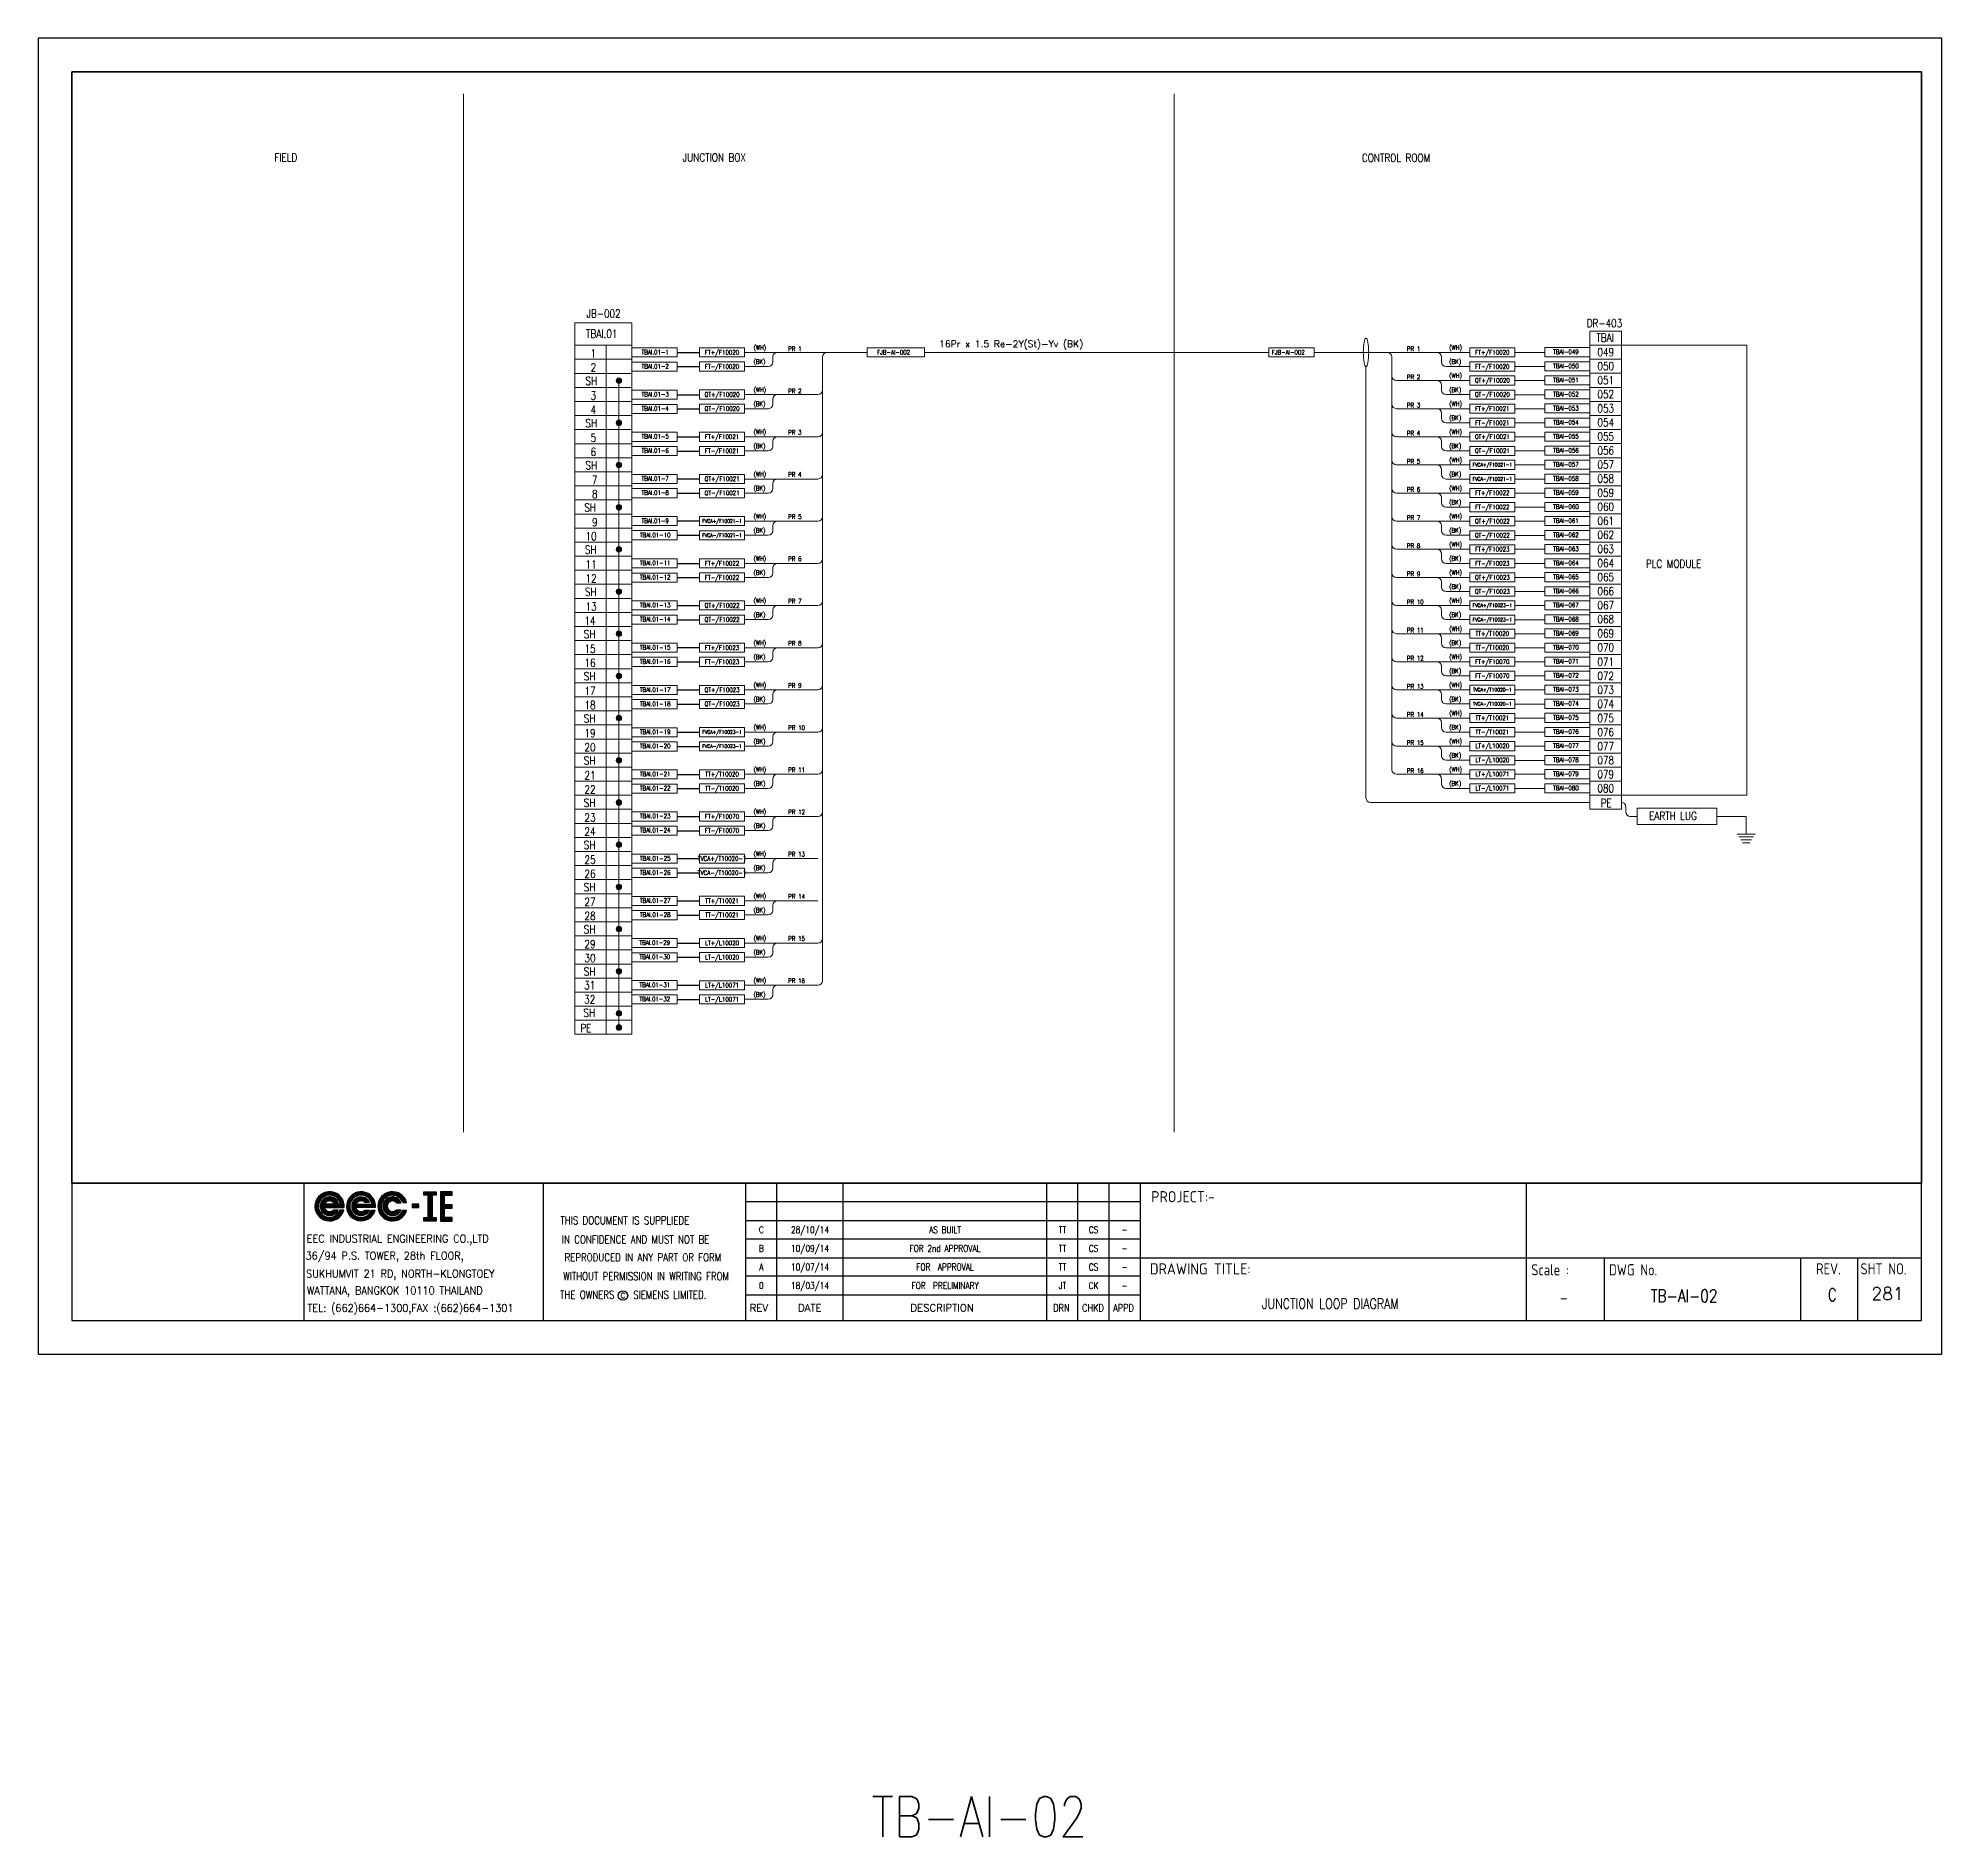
# Model space of a CAD drawing. Header units: millimetres. Extents: x -14942 to 24072, y -50285 to 2207.
# Drawn here: x 527.9 to 950.9, y -4092.4 to -3692.7 of the extents above; entities that cross this region are included whole.
import ezdxf
from ezdxf.enums import TextEntityAlignment as Align

# ---------------------------------------------------------------- set-up
doc = ezdxf.new("R2010")
doc.units = ezdxf.units.MM
doc.header["$MEASUREMENT"] = 0
doc.layers.get('0').update_dxf_attribs({"linetype": 'CONTINUOUS'})
for name, color, linetype in [('52049_PAPER A4$0$Frame_A1', 253, 'CONTINUOUS'), ('BEAM', 3, 'CONTINUOUS'), ('INSTRUMENT', 1, 'CONTINUOUS'), ('TEXT', 2, 'CONTINUOUS')]:
    doc.layers.add(name, color=color, linetype=linetype)
doc.styles.add('52049_PAPER A4$0$ISO Proportional', font='isocp.shx')
doc.styles.add('52049_PAPER A4$0$ROMANS', font='isocp.shx')
doc.styles.add('52049_PAPER A4$0$Romans-title', font='romans.shx')
doc.styles.add('ROMANS', font='romans')

# ---------------------------------------------------------------- blocks, each defined once
blk = doc.blocks.new('52049_PAPER A4$0$eec-ie')
at = {"layer": '52049_PAPER A4$0$Frame_A1', "color": 0, "lineweight": -3}
for p, q in [((0, 0), (0.87, 0.87)), ((0, -0.08), (0.3, 0.22)), ((0, -0.16), (0.26, 0.1)), ((0, -0.23), (0.24, 0)), ((0.01, 0.09), (0.78, 0.86)), ((0.04, 0.2), (0.68, 0.83)), ((0.09, 0.32), (0.55, 0.78)), ((0.26, 0.57), (0.3, 0.62)), ((0.34, -0.12), (1, 0.53)), ((0.35, -0.04), (0.92, 0.53)), ((0.35, -0.19), (1.07, 0.52)), ((0.36, 0.05), (0.82, 0.51)), ((0.37, -0.26), (0.66, 0.04)), ((0.39, -0.32), (0.74, 0.04)), ((0.4, 0.17), (0.7, 0.47)), ((0.41, -0.37), (0.82, 0.04)), ((1.69, 0.04), (0.64, 0.04)), ((0.65, 0.57), (0.96, 0.88)), ((0.68, -0.17), (0.9, 0.04)), ((0.76, -0.17), (0.98, 0.04)), ((0.77, 0.62), (1.03, 0.88)), ((0.84, -0.17), (1.05, 0.04)), ((0.87, 0.64), (1.1, 0.87)), ((0.87, 0.25), (1.13, 0.51)), ((0.92, -0.17), (1.13, 0.04)), ((0.95, 0.64), (1.17, 0.86)), ((0.96, 0.26), (1.19, 0.49)), ((1, -0.17), (1.21, 0.04)), ((1.03, 0.64), (1.23, 0.84)), ((1.03, 0.25), (1.24, 0.46)), ((1.07, -0.17), (1.29, 0.04)), ((1.09, 0.24), (1.29, 0.44)), ((1.1, 0.63), (1.29, 0.82)), ((1.15, 0.21), (1.34, 0.4)), ((1.15, -0.17), (1.37, 0.04)), ((1.16, 0.62), (1.35, 0.8)), ((1.19, 0.18), (1.38, 0.37)), ((1.22, 0.6), (1.4, 0.78)), ((1.22, 0.15), (1.54, 0.15)), ((1.23, -0.17), (1.44, 0.04)), ((1.25, 0.15), (1.42, 0.33)), ((1.28, 0.57), (1.45, 0.75)), ((1.31, -0.17), (1.52, 0.04)), ((1.32, 0.15), (1.46, 0.29)), ((1.33, 0.55), (1.5, 0.72)), ((1.38, 0.52), (1.54, 0.69)), ((1.39, -0.17), (1.6, 0.04)), ((1.4, 0.15), (1.49, 0.24)), ((1.42, 0.49), (1.59, 0.65)), ((1.46, 0.45), (1.63, 0.62)), ((1.46, -0.17), (1.68, 0.04)), ((1.48, 0.15), (1.52, 0.19)), ((1.5, 0.41), (1.67, 0.58)), ((1.54, 0.37), (1.71, 0.54)), ((1.54, -0.17), (1.9, 0.18)), ((1.57, 0.33), (1.74, 0.49)), ((1.6, 0.28), (1.77, 0.45)), ((1.62, -0.17), (1.91, 0.12)), ((1.63, 0.23), (1.8, 0.4)), ((1.65, 0.17), (1.83, 0.35)), ((1.67, 0.11), (1.86, 0.3)), ((1.69, 0.05), (1.88, 0.24)), ((1.7, -0.17), (1.93, 0.06)), ((2.09, -0.09), (2.37, 0.19)), ((2.1, -0.01), (2.51, 0.41)), ((2.1, -0.17), (2.34, 0.08)), ((2.11, 0.08), (2.88, 0.86)), ((2.13, 0.18), (2.78, 0.83)), ((2.18, 0.31), (2.65, 0.78)), ((2.31, 0.52), (2.45, 0.65)), ((2.44, -0.05), (3.02, 0.52)), ((2.44, -0.13), (3.1, 0.52)), ((2.45, -0.2), (2.78, 0.13)), ((2.46, 0.04), (2.93, 0.51)), ((2.46, -0.26), (2.76, 0.04)), ((2.48, -0.32), (2.84, 0.04)), ((2.49, 0.15), (2.81, 0.47)), ((2.56, 0.45), (2.97, 0.87)), ((2.72, -0.17), (2.92, 0.04)), ((2.73, 0.04), (3.79, 0.04)), ((2.77, 0.59), (3.06, 0.87)), ((2.79, -0.17), (3, 0.04)), ((2.84, 0.19), (3.17, 0.51)), ((2.87, -0.17), (3.08, 0.04)), ((2.89, 0.63), (3.13, 0.87)), ((2.95, -0.17), (3.15, 0.04)), ((2.98, 0.64), (3.2, 0.86)), ((2.98, 0.26), (3.23, 0.5)), ((3.03, -0.17), (3.23, 0.04)), ((3.06, 0.65), (3.27, 0.85)), ((3.07, 0.26), (3.29, 0.48)), ((3.11, -0.17), (3.31, 0.04)), ((3.14, 0.64), (3.33, 0.83)), ((3.14, 0.25), (3.34, 0.46)), ((3.18, -0.17), (3.39, 0.04)), ((3.2, 0.24), (3.39, 0.43)), ((3.21, 0.63), (3.39, 0.81)), ((3.25, 0.21), (3.44, 0.4)), ((3.26, -0.17), (3.47, 0.04)), ((3.27, 0.62), (3.44, 0.79)), ((3.29, 0.18), (3.48, 0.36)), ((3.62, 0.16), (3.31, 0.16)), ((3.33, 0.6), (3.5, 0.77)), ((3.34, -0.17), (3.54, 0.04)), ((3.36, 0.16), (3.52, 0.32)), ((3.38, 0.57), (3.55, 0.74)), ((3.42, -0.17), (3.62, 0.04)), ((3.43, 0.55), (3.59, 0.71)), ((3.43, 0.16), (3.55, 0.28)), ((3.48, 0.52), (3.64, 0.68)), ((3.5, -0.17), (3.7, 0.04)), ((3.51, 0.16), (3.58, 0.23)), ((3.52, 0.48), (3.68, 0.64)), ((3.57, 0.45), (3.72, 0.61)), ((3.57, -0.17), (3.78, 0.04)), ((3.59, 0.16), (3.61, 0.18)), ((3.6, 0.41), (3.76, 0.57)), ((3.64, 0.37), (3.8, 0.53)), ((3.65, -0.17), (3.99, 0.17)), ((3.67, 0.32), (3.83, 0.48)), ((3.7, 0.27), (3.87, 0.44)), ((3.73, 0.22), (3.9, 0.39)), ((3.73, -0.17), (4, 0.11)), ((3.75, 0.17), (3.92, 0.34)), ((3.77, 0.11), (3.95, 0.28)), ((3.79, 0.05), (3.97, 0.23)), ((3.81, -0.17), (4.02, 0.04)), ((4.18, -0.03), (4.57, 0.36)), ((4.18, -0.11), (4.47, 0.18)), ((4.18, -0.18), (4.43, 0.07)), ((4.19, 0.06), (5, 0.86)), ((4.21, 0.16), (4.9, 0.84)), ((4.25, 0.28), (4.78, 0.8)), ((4.34, 0.45), (4.61, 0.71)), ((4.53, -0.15), (5.2, 0.53)), ((4.53, -0.07), (5.13, 0.53)), ((4.54, 0.02), (5.04, 0.52)), ((4.54, -0.22), (4.86, 0.1)), ((4.57, 0.12), (4.93, 0.49)), ((4.69, 0.48), (5.08, 0.87)), ((4.69, 0.32), (4.73, 0.37)), ((4.88, 0.59), (5.16, 0.88)), ((4.96, 0.2), (5.27, 0.52)), ((4.99, 0.63), (5.24, 0.87)), ((5.08, 0.64), (5.31, 0.86)), ((5.09, 0.25), (5.33, 0.5)), ((5.16, 0.64), (5.37, 0.85)), ((5.17, 0.26), (5.39, 0.48)), ((5.24, 0.64), (5.43, 0.83)), ((5.24, 0.25), (5.44, 0.46)), ((5.3, 0.63), (5.49, 0.82)), ((5.3, 0.23), (5.49, 0.43)), ((5.35, 0.2), (5.54, 0.39)), ((5.37, 0.61), (5.55, 0.79)), ((5.39, 0.17), (5.58, 0.36)), ((5.4, 0.15), (5.72, 0.15)), ((5.42, 0.59), (5.6, 0.77)), ((5.46, 0.15), (5.62, 0.32)), ((5.48, 0.57), (5.65, 0.74)), ((5.53, 0.54), (5.7, 0.71)), ((5.53, 0.15), (5.65, 0.27)), ((5.58, 0.51), (5.74, 0.68)), ((5.61, 0.15), (5.68, 0.23)), ((5.62, 0.47), (5.79, 0.64)), ((5.66, 0.44), (5.83, 0.6)), ((5.69, 0.15), (5.71, 0.18)), ((5.7, 0.4), (5.87, 0.56)), ((5.73, 0.36), (5.9, 0.52)), ((5.77, 0.31), (5.94, 0.48)), ((5.8, 0.26), (5.97, 0.43)), ((5.82, 0.21), (6, 0.38)), ((5.85, 0.15), (6.02, 0.33)), ((6.09, 0.15), (5.85, 0.15)), ((5.92, 0.15), (6.05, 0.28)), ((6, 0.15), (6.07, 0.22)), ((6.08, 0.15), (6.09, 0.16)), ((6.9, 0.04), (6.46, 0.04)), ((6.46, 0.04), (6.46, -0.18)), ((6.46, -0.01), (6.51, 0.04)), ((6.46, -0.09), (6.59, 0.04)), ((6.46, -0.17), (6.66, 0.04)), ((6.52, -0.18), (6.74, 0.04)), ((6.6, -0.18), (6.82, 0.04)), ((6.68, -0.18), (6.9, 0.04)), ((6.9, -0.18), (6.9, 0.04)), ((7.23, 0.68), (7.41, 0.86)), ((7.27, 0.64), (7.49, 0.86)), ((7.35, 0.64), (7.57, 0.86)), ((7.43, 0.64), (7.65, 0.86)), ((7.5, 0.64), (7.72, 0.86)), ((7.51, 0.57), (7.8, 0.86)), ((7.51, 0.49), (7.88, 0.86)), ((7.51, 0.41), (7.96, 0.86)), ((7.51, 0.34), (7.78, 0.61)), ((7.51, 0.26), (7.78, 0.53)), ((7.51, 0.18), (7.78, 0.45)), ((7.51, 0.1), (7.78, 0.38)), ((7.51, 0.02), (7.78, 0.3)), ((7.51, -0.05), (7.78, 0.22)), ((7.51, -0.13), (7.78, 0.14)), ((7.51, -0.21), (7.78, 0.07)), ((7.82, 0.64), (8.04, 0.86)), ((7.89, 0.64), (8.06, 0.81)), ((7.97, 0.64), (8.06, 0.73)), ((8.05, 0.64), (8.06, 0.65)), ((8.33, 0.46), (8.74, 0.86)), ((8.33, 0.54), (8.66, 0.86)), ((8.33, 0.38), (8.82, 0.86)), ((8.33, 0.69), (8.5, 0.86)), ((8.33, 0.62), (8.58, 0.86)), ((8.33, 0.3), (8.61, 0.58)), ((8.33, 0.23), (8.61, 0.5)), ((8.33, 0.15), (8.61, 0.42)), ((8.33, 0.07), (8.61, 0.35)), ((8.33, -0.01), (8.61, 0.27)), ((8.33, -0.09), (8.61, 0.19)), ((8.33, -0.16), (8.61, 0.11)), ((8.33, -0.24), (8.61, 0.03)), ((8.33, -0.4), (8.74, 0.01)), ((8.33, -0.32), (8.66, 0.01)), ((8.33, -0.48), (8.82, 0.01)), ((8.67, 0.64), (8.89, 0.86)), ((8.68, -0.21), (8.9, 0.01)), ((8.75, 0.64), (8.97, 0.86)), ((8.75, -0.21), (8.97, 0.01)), ((8.83, 0.64), (9.05, 0.86)), ((8.83, -0.21), (9.05, 0.01)), ((8.91, 0.64), (9.11, 0.84)), ((8.99, 0.64), (9.11, 0.76)), ((9.06, 0.64), (9.11, 0.69)), ((0.02, -0.3), (0.23, -0.08)), ((0.03, -0.36), (0.23, -0.16)), ((0.05, -0.42), (0.24, -0.23)), ((0.07, -0.47), (0.26, -0.29)), ((0.1, -0.53), (0.27, -0.35)), ((0.12, -0.58), (0.3, -0.4)), ((0.15, -0.63), (0.32, -0.46)), ((0.19, -0.67), (0.35, -0.5)), ((0.22, -0.72), (0.39, -0.55)), ((0.26, -0.76), (0.42, -0.59)), ((0.3, -0.8), (0.46, -0.63)), ((0.34, -0.83), (0.5, -0.67)), ((0.38, -0.87), (0.55, -0.7)), ((0.42, -0.9), (0.59, -0.73)), ((0.44, -0.42), (0.64, -0.22)), ((0.47, -0.47), (0.66, -0.27)), ((0.47, -0.93), (0.65, -0.76)), ((0.5, -0.51), (0.69, -0.32)), ((0.52, -0.96), (0.7, -0.78)), ((0.54, -0.55), (0.73, -0.36)), ((0.58, -0.59), (0.78, -0.39)), ((0.58, -0.98), (0.76, -0.8)), ((0.62, -0.17), (1.94, -0.17)), ((0.63, -0.62), (0.83, -0.42)), ((0.63, -1.01), (0.82, -0.82)), ((0.68, -0.65), (0.89, -0.44)), ((0.69, -1.03), (0.89, -0.83)), ((0.73, -0.67), (0.96, -0.45)), ((0.75, -1.04), (0.96, -0.83)), ((0.79, -0.69), (1.04, -0.44)), ((0.82, -1.05), (1.04, -0.83)), ((0.85, -0.71), (1.19, -0.37)), ((0.89, -1.06), (1.14, -0.81)), ((0.92, -0.72), (1.29, -0.34)), ((0.96, -1.07), (1.25, -0.77)), ((1, -0.72), (1.37, -0.34)), ((1.04, -1.06), (1.76, -0.34)), ((1.09, -0.71), (1.45, -0.34)), ((1.13, -1.05), (1.84, -0.34)), ((1.2, -0.67), (1.53, -0.34)), ((1.54, -0.34), (1.22, -0.34)), ((1.23, -1.03), (1.9, -0.36)), ((1.35, -0.99), (1.86, -0.48)), ((1.53, -0.88), (1.76, -0.66)), ((1.65, -0.38), (1.68, -0.34)), ((1.91, -0.34), (1.66, -0.34)), ((1.78, -0.17), (1.94, -0.01)), ((1.85, -0.17), (1.94, -0.09)), ((1.93, -0.17), (1.94, -0.17)), ((2.1, -0.24), (2.32, -0.02)), ((2.11, -0.3), (2.32, -0.1)), ((2.13, -0.36), (2.32, -0.17)), ((2.15, -0.42), (2.33, -0.24)), ((2.17, -0.48), (2.35, -0.3)), ((2.2, -0.53), (2.37, -0.36)), ((2.22, -0.58), (2.39, -0.42)), ((2.25, -0.63), (2.42, -0.47)), ((2.29, -0.68), (2.45, -0.51)), ((2.32, -0.72), (2.48, -0.56)), ((2.36, -0.76), (2.52, -0.6)), ((2.4, -0.8), (2.56, -0.64)), ((2.44, -0.84), (2.6, -0.68)), ((2.48, -0.87), (2.64, -0.71)), ((2.51, -0.38), (2.71, -0.17)), ((2.53, -0.9), (2.69, -0.74)), ((2.54, -0.43), (2.73, -0.23)), ((2.57, -0.47), (2.76, -0.28)), ((2.58, -0.93), (2.74, -0.77)), ((2.6, -0.51), (2.79, -0.33)), ((2.63, -0.96), (2.8, -0.79)), ((2.64, -0.55), (2.83, -0.37)), ((2.68, -0.98), (2.86, -0.81)), ((2.69, -0.59), (2.87, -0.4)), ((4.02, -0.17), (2.71, -0.17)), ((2.73, -0.62), (2.93, -0.43)), ((2.74, -1.01), (2.92, -0.82)), ((2.78, -0.65), (2.99, -0.44)), ((2.8, -1.02), (2.99, -0.83)), ((2.84, -0.67), (3.06, -0.45)), ((2.86, -1.04), (3.06, -0.84)), ((2.9, -0.69), (3.14, -0.44)), ((2.92, -1.05), (3.14, -0.83)), ((2.96, -0.7), (3.32, -0.35)), ((2.99, -1.06), (3.24, -0.81)), ((3.03, -0.71), (3.39, -0.35)), ((3.07, -1.06), (3.36, -0.77)), ((3.11, -0.71), (3.47, -0.35)), ((3.15, -1.06), (3.86, -0.35)), ((3.2, -0.7), (3.55, -0.35)), ((3.24, -1.04), (3.94, -0.35)), ((3.31, -0.35), (3.62, -0.35)), ((3.32, -0.65), (3.62, -0.36)), ((3.35, -1.02), (3.98, -0.38)), ((3.48, -0.97), (3.93, -0.51)), ((3.74, -0.39), (3.78, -0.35)), ((3.76, -0.35), (3.99, -0.35)), ((3.89, -0.17), (4.02, -0.03)), ((3.96, -0.17), (4.03, -0.11)), ((4.19, -0.25), (4.42, -0.03)), ((4.21, -0.32), (4.41, -0.11)), ((4.22, -0.38), (4.42, -0.18)), ((4.24, -0.44), (4.43, -0.25)), ((4.26, -0.49), (4.45, -0.31)), ((4.29, -0.54), (4.47, -0.37)), ((4.32, -0.59), (4.49, -0.42)), ((4.35, -0.64), (4.52, -0.47)), ((4.38, -0.69), (4.55, -0.52)), ((4.42, -0.73), (4.58, -0.56)), ((4.45, -0.77), (4.62, -0.6)), ((4.49, -0.81), (4.66, -0.64)), ((4.53, -0.84), (4.7, -0.68)), ((4.56, -0.28), (4.8, -0.03)), ((4.58, -0.33), (4.8, -0.11)), ((4.58, -0.88), (4.75, -0.71)), ((4.6, -0.39), (4.81, -0.18)), ((4.62, -0.91), (4.8, -0.74)), ((4.63, -0.44), (4.83, -0.24)), ((4.66, -0.48), (4.86, -0.29)), ((4.67, -0.94), (4.85, -0.77)), ((4.7, -0.52), (4.89, -0.33)), ((4.72, -0.97), (4.9, -0.79)), ((4.74, -0.56), (4.93, -0.37)), ((4.78, -0.6), (4.98, -0.4)), ((4.78, -0.99), (4.96, -0.81)), ((4.83, -0.63), (5.03, -0.43)), ((4.83, -1.01), (5.03, -0.82)), ((4.88, -0.66), (5.09, -0.44)), ((4.89, -1.03), (5.1, -0.83)), ((4.93, -0.68), (5.17, -0.45)), ((4.96, -1.05), (5.17, -0.83)), ((4.99, -0.7), (5.26, -0.43)), ((5.02, -1.06), (5.26, -0.82)), ((5.06, -0.71), (5.43, -0.34)), ((5.09, -1.06), (5.36, -0.8)), ((5.13, -0.72), (5.5, -0.34)), ((5.17, -1.07), (5.49, -0.75)), ((5.21, -0.71), (5.58, -0.34)), ((5.25, -1.06), (5.97, -0.34)), ((5.3, -0.7), (5.66, -0.34)), ((5.35, -1.05), (6.05, -0.34)), ((5.72, -0.34), (5.4, -0.34)), ((5.43, -0.65), (5.71, -0.37)), ((5.45, -1.02), (6.07, -0.4)), ((5.58, -0.96), (6.02, -0.53)), ((5.81, -0.43), (5.89, -0.34)), ((5.85, -0.34), (6.09, -0.34)), ((6.46, -0.18), (6.9, -0.18)), ((6.75, -0.18), (6.9, -0.04)), ((6.83, -0.18), (6.9, -0.12)), ((7.23, -0.95), (7.34, -0.84)), ((7.23, -0.88), (7.26, -0.84)), ((7.23, -1.03), (7.42, -0.84)), ((7.28, -1.07), (7.5, -0.84)), ((7.35, -1.07), (7.78, -0.64)), ((7.43, -1.07), (7.78, -0.71)), ((7.51, -0.29), (7.78, -0.01)), ((7.51, -0.37), (7.78, -0.09)), ((7.51, -0.44), (7.78, -0.17)), ((7.51, -0.52), (7.78, -0.25)), ((7.51, -0.6), (7.78, -0.32)), ((7.51, -0.68), (7.78, -0.4)), ((7.51, -0.76), (7.78, -0.48)), ((7.51, -0.83), (7.78, -0.56)), ((7.51, -1.07), (7.78, -0.79)), ((7.59, -1.07), (7.81, -0.84)), ((7.67, -1.07), (7.89, -0.84)), ((7.74, -1.07), (7.96, -0.84)), ((7.82, -1.07), (8.04, -0.84)), ((7.9, -1.07), (8.06, -0.91)), ((7.98, -1.07), (8.06, -0.98)), ((8.06, -1.07), (8.06, -1.06)), ((8.33, -0.55), (8.61, -0.28)), ((8.33, -0.63), (8.61, -0.36)), ((8.33, -0.71), (8.61, -0.43)), ((8.33, -0.79), (8.61, -0.51)), ((8.33, -0.86), (8.61, -0.59)), ((8.33, -0.94), (8.61, -0.67)), ((8.33, -1.02), (8.61, -0.75)), ((8.37, -1.07), (8.61, -0.82)), ((8.45, -1.07), (8.67, -0.84)), ((8.52, -1.07), (8.74, -0.84)), ((8.6, -1.07), (8.82, -0.84)), ((8.68, -1.07), (8.9, -0.84)), ((8.76, -1.07), (8.98, -0.84)), ((8.84, -1.07), (9.06, -0.84)), ((8.91, -0.21), (9.11, -0.02)), ((8.91, -1.07), (9.11, -0.87)), ((8.99, -0.21), (9.11, -0.09)), ((8.99, -1.07), (9.11, -0.95)), ((9.07, -0.21), (9.11, -0.17)), ((9.07, -1.07), (9.11, -1.03))]:
    blk.add_line(p, q, dxfattribs=at)
for points in [[(7.23, 0.86), (8.06, 0.86), (8.06, 0.64), (7.78, 0.64), (7.78, -0.84), (8.06, -0.84), (8.06, -1.07), (7.23, -1.07), (7.23, -0.84), (7.51, -0.84), (7.51, 0.64), (7.23, 0.64)], [(8.61, 0.01), (8.61, 0.64), (9.11, 0.64), (9.11, 0.86), (8.33, 0.86), (8.33, -1.07), (9.11, -1.07), (9.11, -0.84), (8.61, -0.84), (8.61, -0.21), (9.11, -0.21), (9.11, 0.01)]]:
    blk.add_lwpolyline(points, close=True, dxfattribs=at)
for centre, radius, start, end in [((0.97, -0.09), 0.972, 355.3439, 345.1466), ((0.97, -0.09), 0.737, 10.5243, 340.256), ((0.97, -0.09), 0.623, 23.5697, 336.4303), ((0.97, -0.09), 0.354, 44.7876, 157.6107), ((3.06, -0.09), 0.967, 355.6074, 344.7747), ((3.06, -0.09), 0.742, 10.0766, 339.9937), ((3.06, -0.09), 0.618, 24.2545, 335.7455), ((3.06, -0.09), 0.358, 45.1096, 158.7579), ((5.15, -0.09), 0.972, 14.8534, 345.1466), ((5.15, -0.09), 0.737, 19.744, 340.256), ((5.15, -0.09), 0.623, 23.5697, 336.4303), ((5.15, -0.09), 0.354, 44.7876, 315.2124), ((0.97, -0.09), 0.354, 192.8901, 315.2124), ((3.06, -0.09), 0.358, 191.9242, 314.8904)]:
    blk.add_arc(centre, radius, start, end, dxfattribs=at)
blk = doc.blocks.new('52049_PAPER A4$0$eec logo')
at = {"color": 7, "xscale": 2.786697286423482, "yscale": 2.786697286423482, "zscale": 2.786697286423482}
blk.add_blockref('52049_PAPER A4$0$eec-ie', (50.01, 25.95), dxfattribs=at)
blk = doc.blocks.new('FJB')
at = {"color": 3}
for p, q in [((-415.5, 38.01), (-4.5, 38.01)), ((-363.94, 38.01), (-363.94, 7.5)), ((-310.77, 38.01), (-310.77, 7.5)), ((-265.75, 7.5), (-265.75, 38.01)), ((-258.85, 7.5), (-258.85, 38.01)), ((-244.11, 7.5), (-244.11, 38.01)), ((-198.84, 7.5), (-198.84, 38.01)), ((-191.95, 7.5), (-191.95, 38.01)), ((-185.05, 7.5), (-185.05, 38.01)), ((-178.16, 38.01), (-178.16, 7.5)), ((-92.38, 38.01), (-92.38, 7.5)), ((-178.16, 21.46), (-4.5, 21.46)), ((-75.06, 21.46), (-75.06, 7.5)), ((-31.4, 21.46), (-31.4, 7.5)), ((-18.75, 21.46), (-18.75, 7.5)), ((-265.75, 13.19), (-178.16, 13.19))]:
    blk.add_line(p, q, dxfattribs=at)
at = {"color": 1}
for p, q in [((-178.16, 33.87), (-265.75, 33.87)), ((-265.75, 29.74), (-178.16, 29.74)), ((-178.16, 25.6), (-265.75, 25.6)), ((-265.75, 21.46), (-178.16, 21.46)), ((-178.16, 17.33), (-265.75, 17.33))]:
    blk.add_line(p, q, dxfattribs=at)
at = {"color": 7}
for p, q in [((-4.5, 38.01), (-96.38, 38.01)), ((-92.38, 38.01), (-92.38, 19.85))]:
    blk.add_line(p, q, dxfattribs=at)
blk.add_lwpolyline([(0, 0), (0, 292.5), (-423, 292.5), (-423, 0)], close=True, dxfattribs=at)
blk.add_lwpolyline([(-415.5, 285), (-4.5, 285), (-4.5, 38.01), (-415.5, 38.01)], close=True)
at = {"color": 3}
blk.add_lwpolyline([(-4.5, 7.5), (-4.5, 285), (-415.5, 285), (-415.5, 7.5)], close=True, dxfattribs=at)
at = {"color": 2}
blk.add_circle((-293.05, 13.05), 1.05, dxfattribs=at)
at = {"color": 3, "xscale": 1.200000000000001, "yscale": 1.200000000000001, "zscale": 1.200000000000001}
blk.add_blockref('52049_PAPER A4$0$eec logo', (-421.49, 2.05), dxfattribs=at)
at = {"color": 2, "style": '52049_PAPER A4$0$ISO Proportional'}
for s, height, p in [('PROJECT:-', 2.482, (-168.61, 35.02)), ('DRAWING TITLE:', 2.4821, (-164.78, 18.99))]:
    blk.add_text(s, height=height, dxfattribs=at).set_placement(p, align=Align.MIDDLE_CENTER)
at = {"color": 2, "style": '52049_PAPER A4$0$Romans-title', "width": 0.8}
for s, p in [('THIS DOCUMENT IS SUPPLIEDE', (-292.63, 29.75)), ('IN CONFIDENCE AND MUST NOT BE', (-290.24, 25.51)), (' REPRODUCED IN ANY PART OR FORM', (-289.1, 21.53)), (' WITHOUT PERMISSION IN WRITING FROM ', (-287.9, 17.35)), ('THE OWNERS   SIEMENS LIMITED. ', (-290.28, 13.22))]:
    blk.add_text(s, height=1.75, dxfattribs=at).set_placement(p, align=Align.MIDDLE)
at = {"color": 2, "style": '52049_PAPER A4$0$Romans-title'}
for s, height, width, p in [('EEC INDUSTRIAL ENGINEERING CO.,LTD', 1.75, 0.9, (-363.31, 24.81)), ('36/94 P.S. TOWER, 28th FLOOR,', 1.75, 0.9, (-363.55, 21.03, -1.75)), ('SUKHUMVIT 21 RD, NORTH-KLONGTOEY', 1.75, 0.9, (-363.45, 17.05, -1.75)), ('WATTANA, BANGKOK 10110 THAILAND ', 1.75, 0.9, (-363.25, 13.31, -1.75)), ('TEL: (662)664-1300,FAX :(662)664-1301', 1.75, 0.9, (-363.14, 9.42, -1.75)), ('DRN', 1.655, 0.8, (-197.44, 9.49)), ('CHKD', 1.655, 0.8, (-191.03, 9.49)), ('APPD', 1.655, 0.8, (-184.14, 9.49))]:
    blk.add_text(s, height=height, dxfattribs=dict(at, width=width)).set_placement(p)
at = {"color": 2}
for s, height, style, width, p in [('C', 1.5, '52049_PAPER A4$0$Romans-title', 0.8, (-262.3, 27.67)), ('28/10/14', 1.5, '52049_PAPER A4$0$Romans-title', 0.8, (-251.48, 27.67)), ('AS BUILT', 1.5, '52049_PAPER A4$0$Romans-title', 0.8, (-221.48, 27.67)), ('TT', 1.5, '52049_PAPER A4$0$Romans-title', 0.8, (-195.39, 27.67)), ('CS', 1.5, '52049_PAPER A4$0$Romans-title', 0.8, (-188.5, 27.67)), ('-', 1.5, '52049_PAPER A4$0$Romans-title', 0.8, (-181.6, 27.67)), ('B', 1.5, '52049_PAPER A4$0$Romans-title', 0.8, (-262.3, 23.53)), ('10/09/14', 1.5, '52049_PAPER A4$0$Romans-title', 0.8, (-251.48, 23.53)), ('FOR 2nd APPROVAL', 1.5, '52049_PAPER A4$0$Romans-title', 0.8, (-221.48, 23.53)), ('TT', 1.5, '52049_PAPER A4$0$Romans-title', 0.8, (-195.39, 23.53)), ('CS', 1.5, '52049_PAPER A4$0$Romans-title', 0.8, (-188.5, 23.53)), ('-', 1.5, '52049_PAPER A4$0$Romans-title', 0.8, (-181.6, 23.53)), ('A', 1.5, '52049_PAPER A4$0$Romans-title', 0.8, (-262.3, 19.39)), ('10/07/14', 1.5, '52049_PAPER A4$0$Romans-title', 0.8, (-251.48, 19.39)), ('FOR  APPROVAL', 1.5, '52049_PAPER A4$0$Romans-title', 0.8, (-221.48, 19.39)), ('TT', 1.5, '52049_PAPER A4$0$Romans-title', 0.8, (-195.39, 19.39)), ('CS', 1.5, '52049_PAPER A4$0$Romans-title', 0.8, (-188.5, 19.39)), ('-', 1.5, '52049_PAPER A4$0$Romans-title', 0.8, (-181.6, 19.39)), ('Scale :', 2.482, '52049_PAPER A4$0$ROMANS', 0.9, (-87.06, 18.78)), ('DWG No.', 2.482, '52049_PAPER A4$0$ROMANS', 0.9, (-68.61, 18.78)), ('REV.', 2.482, '52049_PAPER A4$0$ROMANS', 0.9, (-25.21, 18.99)), ('SHT NO.', 2.482, '52049_PAPER A4$0$ROMANS', 0.9, (-12.98, 18.99)), ('0', 1.5, '52049_PAPER A4$0$Romans-title', 0.8, (-262.3, 15.26)), ('18/03/14', 1.5, '52049_PAPER A4$0$Romans-title', 0.8, (-251.48, 15.26)), ('FOR  PRELIMINARY', 1.5, '52049_PAPER A4$0$Romans-title', 0.8, (-221.48, 15.26)), ('JT', 1.5, '52049_PAPER A4$0$Romans-title', 0.8, (-195.39, 15.26)), ('CK', 1.5, '52049_PAPER A4$0$Romans-title', 0.8, (-188.5, 15.26)), ('-', 1.5, '52049_PAPER A4$0$Romans-title', 0.8, (-181.6, 15.26)), ('C', 2.8, '52049_PAPER A4$0$Romans-title', 0.8, (-24.36, 13.21)), ('-', 2.25, '52049_PAPER A4$0$Romans-title', 0.8, (-84, 12.48))]:
    blk.add_text(s, height=height, dxfattribs=dict(at, style=style, width=width)).set_placement(p, align=Align.MIDDLE_CENTER)
at = {"color": 2, "style": '52049_PAPER A4$0$Romans-title'}
blk.add_text('C', height=1.19, dxfattribs=at).set_placement((-293.05, 13.05), align=Align.MIDDLE)
for s, height, p in [('REV', 1.655, (-264.9, 9.49)), ('DATE', 1.655, (-254.17, 9.49)), ('DESCRIPTION', 1.6548, (-229.2, 9.49))]:
    blk.add_text(s, height=height, dxfattribs=at).set_placement(p)
at = {"layer": 'TEXT', "style": 'ROMANS', "width": 0.8}
blk.add_text('JUNCTION LOOP DIAGRAM ', height=2.25, dxfattribs=at).set_placement((-135.27, 11.24), align=Align.MIDDLE_CENTER)

msp = doc.modelspace()

# ---------------------------------------------------------------- hatches: boundary and pattern name
at = {"layer": 'INSTRUMENT', "lineweight": 13}
for points in [[(657.57, -3768.82, 1), (656.36, -3768.82, 1)], [(657.57, -3778.2, 1), (656.36, -3778.2, 1)], [(657.57, -3787.57, 1), (656.36, -3787.57, 1)], [(657.57, -3796.95, 1), (656.36, -3796.95, 1)], [(657.57, -3806.32, 1), (656.36, -3806.32, 1)], [(657.57, -3815.7, 1), (656.36, -3815.7, 1)], [(657.57, -3825.07, 1), (656.36, -3825.07, 1)], [(657.57, -3834.45, 1), (656.36, -3834.45, 1)], [(657.57, -3843.82, 1), (656.36, -3843.82, 1)], [(657.57, -3853.2, 1), (656.36, -3853.2, 1)], [(657.57, -3862.57, 1), (656.36, -3862.57, 1)], [(657.57, -3871.95, 1), (656.36, -3871.95, 1)], [(657.57, -3881.32, 1), (656.36, -3881.32, 1)], [(657.57, -3890.7, 1), (656.36, -3890.7, 1)], [(657.57, -3900.07, 1), (656.36, -3900.07, 1)], [(657.57, -3900.07, 1), (656.36, -3900.07, 1)], [(657.57, -3909.45, 1), (656.36, -3909.45, 1)], [(657.57, -3909.45, 1), (656.36, -3909.45, 1)], [(657.57, -3912.57, 1), (656.36, -3912.57, 1)], [(657.57, -3912.57, 1), (656.36, -3912.57, 1)]]:
    msp.add_hatch(color=7, dxfattribs=at).paths.add_polyline_path(points)

# ---------------------------------------------------------------- linework, layer by layer
at = {"layer": 'BEAM', "color": 7, "lineweight": 13, "ltscale": 0.3}
for p, q in [((622.45, -3935.81), (622.45, -3705.06)), ((780.36, -3935.81), (780.36, -3705.06))]:
    msp.add_line(p, q, dxfattribs=at)
at = {"layer": 'INSTRUMENT', "color": 7, "lineweight": 13}
for p, q in [((872.68, -3757.89), (872.68, -3864.07)), ((872.69, -3757.82), (879.71, -3757.82)), ((879.71, -3760.94), (879.71, -3757.82)), ((647.14, -3760.96), (659.84, -3760.96)), ((647.14, -3760.96), (647.14, -3914.08)), ((659.84, -3764.08), (647.14, -3764.08)), ((654.16, -3760.96), (654.16, -3895.33)), ((659.84, -3760.96), (659.84, -3914.08)), ((684.89, -3762.55), (697.51, -3762.55)), ((691.16, -3764.68), (691.16, -3763.55)), ((697.51, -3762.55), (712.14, -3762.55)), ((702.18, -3763.55), (702.18, -3892.8)), ((724.84, -3762.53), (801.39, -3762.53)), ((846, -3762.55), (811.43, -3762.55)), ((828.71, -3763.55), (828.71, -3805.3)), ((846, -3762.55), (833.38, -3762.55)), ((839.73, -3764.68), (839.73, -3763.55)), ((862.65, -3762.55), (856.03, -3762.55)), ((872.69, -3760.94), (879.71, -3760.94)), ((879.71, -3760.94), (872.69, -3760.94)), ((879.71, -3764.07), (872.69, -3764.07)), ((879.71, -3760.94), (879.71, -3860.94)), ((647.14, -3767.21), (659.84, -3767.21)), ((659.84, -3767.21), (647.14, -3767.21)), ((656.96, -3768.82), (656.96, -3892.21)), ((684.89, -3765.68), (690.16, -3765.68)), ((822.95, -3765.71), (822.95, -3861.55)), ((846, -3768.8), (829.71, -3768.8)), ((846, -3765.68), (840.73, -3765.68)), ((862.64, -3765.7), (856.03, -3765.7)), ((862.63, -3768.8), (856.03, -3768.8)), ((872.69, -3767.19), (879.71, -3767.19)), ((879.71, -3767.19), (872.69, -3767.19)), ((659.84, -3770.33), (647.14, -3770.33)), ((684.89, -3771.93), (701.18, -3771.93)), ((691.16, -3774.05), (691.16, -3772.93)), ((839.73, -3770.93), (839.73, -3769.8)), ((846, -3771.93), (840.73, -3771.93)), ((862.64, -3771.95), (856.03, -3771.95)), ((879.71, -3770.32), (872.69, -3770.32)), ((647.14, -3773.46), (659.84, -3773.46)), ((659.84, -3773.46), (647.14, -3773.46)), ((659.84, -3776.58), (647.14, -3776.58)), ((684.89, -3775.05), (690.16, -3775.05)), ((846, -3775.05), (829.71, -3775.05)), ((839.73, -3777.18), (839.73, -3776.05)), ((862.63, -3775.05), (856.03, -3775.05)), ((872.69, -3773.44), (879.71, -3773.44)), ((879.71, -3773.44), (872.69, -3773.44)), ((879.71, -3776.57), (872.69, -3776.57)), ((659.84, -3779.71), (647.14, -3779.71)), ((647.14, -3779.71), (659.84, -3779.71)), ((684.89, -3781.3), (701.18, -3781.3)), ((846, -3781.3), (829.71, -3781.3)), ((846, -3778.18), (840.73, -3778.18)), ((862.63, -3778.2), (856.03, -3778.2)), ((862.64, -3781.3), (856.03, -3781.3)), ((879.71, -3779.69), (872.69, -3779.69)), ((872.69, -3779.69), (879.71, -3779.69)), ((659.84, -3782.83), (647.14, -3782.83)), ((684.89, -3784.43), (690.16, -3784.43)), ((691.16, -3783.43), (691.16, -3782.3)), ((839.73, -3783.43), (839.73, -3782.3)), ((846, -3784.43), (840.73, -3784.43)), ((862.66, -3784.45), (856.03, -3784.45)), ((879.71, -3782.82), (872.69, -3782.82)), ((647.14, -3785.96), (659.84, -3785.96)), ((659.84, -3785.96), (647.14, -3785.96)), ((659.84, -3789.08), (647.14, -3789.08)), ((846, -3787.55), (829.71, -3787.55)), ((839.73, -3789.68), (839.73, -3788.55)), ((862.64, -3787.55), (856.03, -3787.55)), ((872.69, -3785.94), (879.71, -3785.94)), ((879.71, -3785.94), (872.69, -3785.94)), ((879.71, -3789.07), (872.69, -3789.07)), ((659.84, -3792.21), (647.14, -3792.21)), ((647.14, -3792.21), (659.84, -3792.21)), ((684.89, -3790.68), (701.18, -3790.68)), ((684.89, -3793.8), (690.16, -3793.8)), ((691.16, -3792.8), (691.16, -3791.68)), ((846, -3793.8), (829.71, -3793.8)), ((846, -3790.68), (840.73, -3790.68)), ((862.62, -3790.7), (856.03, -3790.7)), ((862.64, -3793.8), (856.03, -3793.8)), ((879.71, -3792.19), (872.69, -3792.19)), ((872.69, -3792.19), (879.71, -3792.19)), ((659.84, -3795.33), (647.14, -3795.33)), ((659.84, -3798.46), (647.14, -3798.46)), ((647.14, -3798.46), (659.84, -3798.46)), ((839.73, -3795.93), (839.73, -3794.8)), ((846, -3796.93), (840.73, -3796.93)), ((862.64, -3796.95), (856.03, -3796.95)), ((879.71, -3795.32), (872.69, -3795.32)), ((879.71, -3798.44), (872.69, -3798.44)), ((872.69, -3798.44), (879.71, -3798.44)), ((659.84, -3801.58), (647.14, -3801.58)), ((684.89, -3800.05), (701.18, -3800.05)), ((691.16, -3802.18), (691.16, -3801.05)), ((846, -3800.05), (829.71, -3800.05)), ((839.73, -3802.18), (839.73, -3801.05)), ((862.63, -3800.05), (856.03, -3800.05)), ((879.71, -3801.57), (872.69, -3801.57)), ((647.14, -3804.71), (659.84, -3804.71)), ((659.84, -3804.71), (647.14, -3804.71)), ((684.89, -3803.18), (690.16, -3803.18)), ((828.71, -3805.3), (828.71, -3855.3)), ((846, -3806.3), (829.71, -3806.3)), ((846, -3803.18), (840.73, -3803.18)), ((862.63, -3803.2), (856.03, -3803.2)), ((862.66, -3806.3), (856.03, -3806.3)), ((872.69, -3804.69), (879.71, -3804.69)), ((879.71, -3804.69), (872.69, -3804.69)), ((647.14, -3807.83), (659.84, -3807.83)), ((659.84, -3807.83), (647.14, -3807.83)), ((647.14, -3810.96), (659.84, -3810.96)), ((659.84, -3810.96), (647.14, -3810.96)), ((684.89, -3809.43), (701.18, -3809.43)), ((691.16, -3811.55), (691.16, -3810.43)), ((839.73, -3808.43), (839.73, -3807.3)), ((846, -3809.43), (840.73, -3809.43)), ((862.64, -3809.45), (856.03, -3809.45)), ((872.69, -3807.82), (879.71, -3807.82)), ((879.71, -3807.82), (872.69, -3807.82)), ((872.69, -3810.94), (879.71, -3810.94)), ((879.71, -3810.94), (872.69, -3810.94)), ((659.84, -3814.08), (647.14, -3814.08)), ((684.89, -3812.55), (690.16, -3812.55)), ((846, -3812.55), (829.71, -3812.55)), ((839.73, -3814.68), (839.73, -3813.55)), ((862.64, -3812.55), (856.03, -3812.55)), ((879.71, -3814.07), (872.69, -3814.07)), ((647.14, -3817.21), (659.84, -3817.21)), ((659.84, -3817.21), (647.14, -3817.21)), ((684.89, -3818.8), (701.18, -3818.8)), ((846, -3818.8), (829.71, -3818.8)), ((846, -3815.68), (840.73, -3815.68)), ((862.64, -3815.7), (856.03, -3815.7)), ((862.64, -3818.8), (856.03, -3818.8)), ((872.69, -3817.19), (879.71, -3817.19)), ((879.71, -3817.19), (872.69, -3817.19)), ((659.84, -3820.33), (647.14, -3820.33)), ((647.14, -3823.46), (659.84, -3823.46)), ((659.84, -3823.46), (647.14, -3823.46)), ((684.89, -3821.93), (690.16, -3821.93)), ((691.16, -3820.93), (691.16, -3819.8)), ((839.73, -3820.93), (839.73, -3819.8)), ((846, -3821.93), (840.73, -3821.93)), ((862.63, -3821.95), (856.03, -3821.95)), ((879.71, -3820.32), (872.69, -3820.32)), ((872.69, -3823.44), (879.71, -3823.44)), ((879.71, -3823.44), (872.69, -3823.44)), ((659.84, -3826.58), (647.14, -3826.58)), ((846, -3825.05), (829.71, -3825.05)), ((839.73, -3827.18), (839.73, -3826.05)), ((862.64, -3825.05), (856.03, -3825.05)), ((879.71, -3826.57), (872.69, -3826.57)), ((659.84, -3829.71), (647.14, -3829.71)), ((647.14, -3829.71), (659.84, -3829.71)), ((684.89, -3828.18), (701.18, -3828.18)), ((684.89, -3831.3), (690.16, -3831.3)), ((691.16, -3830.3), (691.16, -3829.18)), ((846, -3831.3), (829.71, -3831.3)), ((839.73, -3833.43), (839.73, -3832.3)), ((846, -3828.18), (840.73, -3828.18)), ((862.63, -3828.2), (856.03, -3828.2)), ((862.64, -3831.3), (856.03, -3831.3)), ((879.71, -3829.69), (872.69, -3829.69)), ((872.69, -3829.69), (879.71, -3829.69)), ((659.84, -3832.83), (647.14, -3832.83)), ((647.14, -3835.96), (659.84, -3835.96)), ((659.84, -3835.96), (647.14, -3835.96)), ((846, -3834.43), (840.73, -3834.43)), ((862.64, -3834.45), (856.03, -3834.45)), ((879.71, -3832.82), (872.69, -3832.82)), ((872.69, -3835.94), (879.71, -3835.94)), ((879.71, -3835.94), (872.69, -3835.94)), ((659.84, -3839.08), (647.14, -3839.08)), ((684.89, -3837.55), (701.18, -3837.55)), ((684.89, -3840.68), (690.16, -3840.68)), ((691.16, -3839.68), (691.16, -3838.55)), ((846, -3837.55), (829.71, -3837.55)), ((839.73, -3839.68), (839.73, -3838.55)), ((846, -3840.68), (840.73, -3840.68)), ((862.64, -3837.55), (856.03, -3837.55)), ((862.64, -3840.7), (856.03, -3840.7)), ((879.71, -3839.07), (872.69, -3839.07)), ((659.84, -3842.21), (647.14, -3842.21)), ((647.14, -3842.21), (659.84, -3842.21)), ((846, -3843.8), (829.71, -3843.8)), ((839.73, -3845.93), (839.73, -3844.8)), ((862.64, -3843.8), (856.03, -3843.8)), ((879.71, -3842.19), (872.69, -3842.19)), ((872.69, -3842.19), (879.71, -3842.19)), ((659.84, -3845.33), (647.14, -3845.33)), ((659.84, -3848.46), (647.14, -3848.46)), ((647.14, -3848.46), (659.84, -3848.46)), ((684.89, -3846.93), (701.18, -3846.93)), ((691.16, -3849.05), (691.16, -3847.93)), ((846, -3846.93), (840.73, -3846.93)), ((862.64, -3846.95), (856.03, -3846.95)), ((879.71, -3845.32), (872.69, -3845.32)), ((879.71, -3848.44), (872.69, -3848.44)), ((872.69, -3848.44), (879.71, -3848.44)), ((659.84, -3851.58), (647.14, -3851.58)), ((684.89, -3850.05), (690.16, -3850.05)), ((846, -3850.05), (829.71, -3850.05)), ((839.73, -3852.18), (839.73, -3851.05)), ((846, -3853.18), (840.73, -3853.18)), ((862.64, -3850.05), (856.03, -3850.05)), ((862.64, -3853.2), (856.03, -3853.2)), ((879.71, -3851.57), (872.69, -3851.57)), ((647.14, -3854.71), (659.84, -3854.71)), ((659.84, -3854.71), (647.14, -3854.71)), ((684.89, -3856.3), (701.18, -3856.3)), ((691.16, -3858.43), (691.16, -3857.3)), ((846, -3856.3), (829.71, -3856.3)), ((839.73, -3858.43), (839.73, -3857.3)), ((862.64, -3856.3), (856.03, -3856.3)), ((872.69, -3854.69), (879.71, -3854.69)), ((879.71, -3854.69), (872.69, -3854.69)), ((647.14, -3857.83), (659.84, -3857.83)), ((659.84, -3857.83), (647.14, -3857.83)), ((647.14, -3860.96), (659.84, -3860.96)), ((659.84, -3860.96), (647.14, -3860.96)), ((684.89, -3859.43), (690.16, -3859.43)), ((846, -3859.43), (840.73, -3859.43)), ((862.64, -3859.45), (856.03, -3859.45)), ((872.69, -3857.82), (879.71, -3857.82)), ((879.71, -3857.82), (872.69, -3857.82)), ((872.69, -3860.94), (879.71, -3860.94)), ((879.71, -3860.94), (872.69, -3860.94)), ((872.69, -3860.94), (879.71, -3860.94)), ((879.71, -3860.94), (872.69, -3860.94)), ((879.71, -3860.94), (879.71, -3864.07)), ((647.14, -3864.08), (659.84, -3864.08)), ((659.84, -3864.08), (647.14, -3864.08)), ((684.89, -3865.68), (701.18, -3865.68)), ((872.67, -3862.55), (823.95, -3862.55)), ((879.71, -3864.07), (872.69, -3864.07)), ((880.67, -3864.66), (880.67, -3863.53)), ((881.67, -3865.66), (883.22, -3865.65)), ((883.22, -3863.83), (900.88, -3863.83)), ((883.22, -3867.47), (883.22, -3863.83)), ((900.88, -3863.83), (900.88, -3867.47)), ((900.88, -3865.65), (907.42, -3865.65)), ((907.42, -3865.65), (907.42, -3869.62)), ((659.84, -3867.21), (647.14, -3867.21)), ((647.14, -3870.33), (659.84, -3870.33)), ((659.84, -3870.33), (647.14, -3870.33)), ((684.89, -3868.8), (690.16, -3868.8)), ((691.16, -3867.8), (691.16, -3866.68)), ((900.88, -3867.47), (883.22, -3867.47)), ((905.44, -3869.62), (905.44, -3869.62)), ((905.44, -3869.62), (907.42, -3869.62)), ((905.82, -3870.22), (907.42, -3870.22)), ((907.42, -3869.62), (909.39, -3869.62)), ((907.42, -3869.62), (907.42, -3869.62)), ((907.42, -3870.22), (909.02, -3870.22)), ((659.84, -3873.46), (647.14, -3873.46)), ((906.23, -3870.89), (907.42, -3870.89)), ((906.6, -3871.5), (907.42, -3871.5)), ((907.42, -3870.89), (908.61, -3870.89)), ((907.42, -3871.5), (908.24, -3871.5)), ((659.84, -3876.58), (647.14, -3876.58)), ((647.14, -3876.58), (659.84, -3876.58)), ((684.89, -3875.05), (701.18, -3875.05)), ((684.89, -3878.18), (690.16, -3878.18)), ((691.16, -3877.18), (691.16, -3876.05)), ((659.84, -3879.71), (647.14, -3879.71)), ((659.84, -3882.83), (647.14, -3882.83)), ((647.14, -3882.83), (659.84, -3882.83)), ((659.84, -3885.96), (647.14, -3885.96)), ((684.89, -3884.43), (701.18, -3884.43)), ((691.16, -3886.55), (691.16, -3885.43)), ((647.14, -3889.08), (659.84, -3889.08)), ((659.84, -3889.08), (647.14, -3889.08)), ((684.89, -3887.55), (690.16, -3887.55)), ((647.14, -3892.21), (659.84, -3892.21)), ((659.84, -3892.21), (647.14, -3892.21)), ((647.14, -3892.21), (659.84, -3892.21)), ((659.84, -3892.21), (647.14, -3892.21)), ((647.14, -3892.21), (659.84, -3892.21)), ((659.84, -3892.21), (647.14, -3892.21)), ((647.14, -3892.21), (659.84, -3892.21)), ((659.84, -3892.21), (647.14, -3892.21)), ((647.14, -3892.21), (659.84, -3892.21)), ((659.84, -3892.21), (647.14, -3892.21)), ((659.84, -3895.33), (647.14, -3895.33)), ((654.16, -3892.21), (654.16, -3904.71)), ((656.96, -3892.21), (656.96, -3903.2)), ((684.89, -3893.8), (701.18, -3893.8)), ((691.16, -3895.93), (691.16, -3894.8)), ((702.18, -3892.8), (702.18, -3902.18)), ((647.14, -3898.46), (659.84, -3898.46)), ((659.84, -3898.46), (647.14, -3898.46)), ((684.89, -3896.93), (690.16, -3896.93)), ((659.84, -3901.58), (647.14, -3901.58)), ((647.14, -3901.58), (659.84, -3901.58)), ((659.84, -3901.58), (647.14, -3901.58)), ((647.14, -3901.58), (659.84, -3901.58)), ((659.84, -3901.58), (647.14, -3901.58)), ((647.14, -3901.58), (659.84, -3901.58)), ((659.84, -3901.58), (647.14, -3901.58)), ((647.14, -3901.58), (659.84, -3901.58)), ((659.84, -3901.58), (647.14, -3901.58)), ((647.14, -3901.58), (659.84, -3901.58)), ((659.84, -3901.58), (647.14, -3901.58)), ((654.16, -3901.58), (654.16, -3914.08)), ((656.96, -3901.58), (656.96, -3912.57)), ((684.89, -3903.18), (701.18, -3903.18)), ((691.16, -3905.3), (691.16, -3904.18)), ((647.14, -3904.71), (659.84, -3904.71)), ((659.84, -3904.71), (647.14, -3904.71)), ((659.84, -3904.71), (647.14, -3904.71)), ((647.14, -3907.83), (659.84, -3907.83)), ((659.84, -3907.83), (647.14, -3907.83)), ((684.89, -3906.3), (690.16, -3906.3)), ((659.84, -3910.96), (647.14, -3910.96)), ((647.14, -3914.08), (659.84, -3914.08)), ((659.84, -3914.08), (647.14, -3914.08))]:
    msp.add_line(p, q, dxfattribs=at)
at = {"layer": 'INSTRUMENT', "color": 7}
for p, q in [((669.88, -3762.53), (674.86, -3762.53)), ((669.88, -3765.69), (674.86, -3765.69)), ((669.88, -3771.95), (674.86, -3771.95)), ((669.88, -3775.1), (674.86, -3775.1)), ((669.88, -3781.31), (674.86, -3781.31)), ((669.88, -3784.46), (674.86, -3784.46)), ((669.88, -3790.67), (674.86, -3790.67)), ((669.88, -3793.82), (674.86, -3793.82)), ((669.88, -3800.01), (674.86, -3800.01)), ((669.88, -3803.17), (674.86, -3803.17)), ((669.88, -3809.43), (674.86, -3809.43)), ((669.88, -3812.58), (674.86, -3812.58)), ((669.88, -3818.79), (674.86, -3818.79)), ((669.88, -3821.94), (674.86, -3821.94)), ((669.88, -3828.15), (674.86, -3828.15)), ((669.88, -3831.3), (674.86, -3831.3)), ((669.88, -3837.55), (674.86, -3837.55)), ((669.88, -3840.71), (674.86, -3840.71)), ((669.88, -3846.97), (674.86, -3846.97)), ((669.88, -3850.12), (674.86, -3850.12)), ((669.88, -3856.32), (674.86, -3856.32)), ((669.88, -3859.48), (674.86, -3859.48)), ((669.88, -3865.68), (674.86, -3865.68)), ((669.88, -3868.84), (674.86, -3868.84)), ((669.88, -3875.03), (674.86, -3875.03)), ((669.88, -3878.19), (674.86, -3878.19)), ((669.88, -3884.45), (674.86, -3884.45)), ((669.88, -3887.6), (674.86, -3887.6)), ((669.88, -3893.8), (674.86, -3893.8)), ((669.88, -3896.96), (674.86, -3896.96)), ((669.88, -3903.16), (674.86, -3903.16)), ((669.88, -3906.32), (674.86, -3906.32))]:
    msp.add_line(p, q, dxfattribs=at)
at = {"layer": 'INSTRUMENT', "color": 7, "lineweight": 13}
for points in [[(535.41, -3700.19), (946.41, -3700.19), (946.41, -3947.18), (535.41, -3947.18)], [(647.14, -3760.96), (659.84, -3760.96), (659.84, -3755.96), (647.14, -3755.96)], [(659.84, -3761.53), (669.88, -3761.53), (669.88, -3763.54), (659.84, -3763.54)], [(659.84, -3764.68), (669.88, -3764.68), (669.88, -3766.7), (659.84, -3766.7)], [(674.86, -3761.52), (684.89, -3761.52), (684.89, -3763.54), (674.86, -3763.54)], [(674.86, -3764.67), (684.89, -3764.67), (684.89, -3766.69), (674.86, -3766.69)], [(712.14, -3761.52), (724.84, -3761.52), (724.84, -3763.54), (712.14, -3763.54)], [(801.39, -3761.54), (811.43, -3761.54), (811.43, -3763.56), (801.39, -3763.56)], [(846, -3761.52), (856.03, -3761.52), (856.03, -3763.54), (846, -3763.54)], [(846, -3764.67), (856.03, -3764.67), (856.03, -3766.69), (846, -3766.69)], [(862.65, -3761.49), (872.68, -3761.49), (872.68, -3763.51), (862.65, -3763.51)], [(862.65, -3764.64), (872.68, -3764.64), (872.68, -3766.65), (862.65, -3766.65)], [(879.71, -3760.95), (907.57, -3760.94), (907.57, -3860.94), (879.71, -3860.94)], [(846, -3767.77), (856.03, -3767.77), (856.03, -3769.79), (846, -3769.79)], [(862.65, -3767.74), (872.68, -3767.74), (872.68, -3769.76), (862.65, -3769.76)], [(659.84, -3770.94), (669.88, -3770.94), (669.88, -3772.96), (659.84, -3772.96)], [(674.86, -3770.9), (684.89, -3770.9), (684.89, -3772.92), (674.86, -3772.92)], [(846, -3770.92), (856.03, -3770.92), (856.03, -3772.94), (846, -3772.94)], [(862.65, -3770.89), (872.68, -3770.89), (872.68, -3772.9), (862.65, -3772.9)], [(659.84, -3774.09), (669.88, -3774.09), (669.88, -3776.11), (659.84, -3776.11)], [(674.86, -3774.04), (684.89, -3774.04), (684.89, -3776.06), (674.86, -3776.06)], [(846, -3774.02), (856.03, -3774.02), (856.03, -3776.04), (846, -3776.04)], [(846, -3777.17), (856.03, -3777.17), (856.03, -3779.19), (846, -3779.19)], [(862.65, -3773.99), (872.68, -3773.99), (872.68, -3776.01), (862.65, -3776.01)], [(862.65, -3777.14), (872.68, -3777.14), (872.68, -3779.15), (862.65, -3779.15)], [(659.84, -3780.3), (669.88, -3780.3), (669.88, -3782.31), (659.84, -3782.31)], [(674.86, -3780.29), (684.89, -3780.29), (684.89, -3782.31), (674.86, -3782.31)], [(846, -3780.27), (856.03, -3780.27), (856.03, -3782.29), (846, -3782.29)], [(862.65, -3780.24), (872.68, -3780.24), (872.68, -3782.26), (862.65, -3782.26)], [(659.84, -3783.45), (669.88, -3783.45), (669.88, -3785.47), (659.84, -3785.47)], [(674.86, -3783.44), (684.89, -3783.44), (684.89, -3785.45), (674.86, -3785.45)], [(846, -3783.42), (856.03, -3783.42), (856.03, -3785.44), (846, -3785.44)], [(862.65, -3783.39), (872.68, -3783.39), (872.68, -3785.4), (862.65, -3785.4)], [(659.84, -3789.66), (669.88, -3789.66), (669.88, -3791.67), (659.84, -3791.67)], [(674.86, -3789.67), (684.89, -3789.67), (684.89, -3791.69), (674.86, -3791.69)], [(846, -3786.52), (856.03, -3786.52), (856.03, -3788.54), (846, -3788.54)], [(846, -3789.67), (856.03, -3789.67), (856.03, -3791.69), (846, -3791.69)], [(862.65, -3786.49), (872.68, -3786.49), (872.68, -3788.51), (862.65, -3788.51)], [(862.65, -3789.64), (872.68, -3789.64), (872.68, -3791.65), (862.65, -3791.65)], [(659.84, -3792.81), (669.88, -3792.81), (669.88, -3794.83), (659.84, -3794.83)], [(674.86, -3792.81), (684.89, -3792.81), (684.89, -3794.83), (674.86, -3794.83)], [(846, -3792.77), (856.03, -3792.77), (856.03, -3794.79), (846, -3794.79)], [(862.65, -3792.74), (872.68, -3792.74), (872.68, -3794.76), (862.65, -3794.76)], [(846, -3795.92), (856.03, -3795.92), (856.03, -3797.94), (846, -3797.94)], [(862.65, -3795.89), (872.68, -3795.89), (872.68, -3797.9), (862.65, -3797.9)], [(659.84, -3799.01), (669.88, -3799.01), (669.88, -3801.02), (659.84, -3801.02)], [(659.84, -3802.16), (669.88, -3802.16), (669.88, -3804.18), (659.84, -3804.18)], [(674.86, -3799.02), (684.89, -3799.02), (684.89, -3801.04), (674.86, -3801.04)], [(674.86, -3802.17), (684.89, -3802.17), (684.89, -3804.19), (674.86, -3804.19)], [(846, -3799.04), (856.03, -3799.04), (856.03, -3801.06), (846, -3801.06)], [(846, -3802.19), (856.03, -3802.19), (856.03, -3804.2), (846, -3804.2)], [(862.65, -3799.01), (872.68, -3799.01), (872.68, -3801.03), (862.65, -3801.03)], [(862.65, -3802.16), (872.68, -3802.16), (872.68, -3804.17), (862.65, -3804.17)], [(846, -3805.29), (856.03, -3805.29), (856.03, -3807.31), (846, -3807.31)], [(862.65, -3805.26), (872.68, -3805.26), (872.68, -3807.28), (862.65, -3807.28)], [(659.84, -3808.42), (669.88, -3808.42), (669.88, -3810.44), (659.84, -3810.44)], [(674.86, -3808.4), (684.89, -3808.4), (684.89, -3810.42), (674.86, -3810.42)], [(846, -3808.44), (856.03, -3808.44), (856.03, -3810.45), (846, -3810.45)], [(862.65, -3808.41), (872.68, -3808.41), (872.68, -3810.42), (862.65, -3810.42)], [(659.84, -3811.57), (669.88, -3811.57), (669.88, -3813.59), (659.84, -3813.59)], [(674.86, -3811.54), (684.89, -3811.54), (684.89, -3813.56), (674.86, -3813.56)], [(846, -3811.52), (856.03, -3811.52), (856.03, -3813.54), (846, -3813.54)], [(846, -3814.67), (856.03, -3814.67), (856.03, -3816.69), (846, -3816.69)], [(862.65, -3811.49), (872.68, -3811.49), (872.68, -3813.51), (862.65, -3813.51)], [(862.65, -3814.64), (872.68, -3814.64), (872.68, -3816.65), (862.65, -3816.65)], [(659.84, -3817.78), (669.88, -3817.78), (669.88, -3819.79), (659.84, -3819.79)], [(674.86, -3817.77), (684.89, -3817.77), (684.89, -3819.79), (674.86, -3819.79)], [(846, -3817.77), (856.03, -3817.77), (856.03, -3819.79), (846, -3819.79)], [(862.65, -3817.74), (872.68, -3817.74), (872.68, -3819.76), (862.65, -3819.76)], [(659.84, -3820.93), (669.88, -3820.93), (669.88, -3822.95), (659.84, -3822.95)], [(674.86, -3820.92), (684.89, -3820.92), (684.89, -3822.94), (674.86, -3822.94)], [(846, -3820.92), (856.03, -3820.92), (856.03, -3822.94), (846, -3822.94)], [(862.65, -3820.89), (872.68, -3820.89), (872.68, -3822.9), (862.65, -3822.9)], [(659.84, -3827.14), (669.88, -3827.14), (669.88, -3829.15), (659.84, -3829.15)], [(674.86, -3827.15), (684.89, -3827.15), (684.89, -3829.17), (674.86, -3829.17)], [(846, -3824.02), (856.03, -3824.02), (856.03, -3826.04), (846, -3826.04)], [(846, -3827.17), (856.03, -3827.17), (856.03, -3829.19), (846, -3829.19)], [(862.65, -3823.99), (872.68, -3823.99), (872.68, -3826.01), (862.65, -3826.01)], [(862.65, -3827.14), (872.68, -3827.14), (872.68, -3829.15), (862.65, -3829.15)], [(659.84, -3830.29), (669.88, -3830.29), (669.88, -3832.31), (659.84, -3832.31)], [(674.86, -3830.29), (684.89, -3830.29), (684.89, -3832.31), (674.86, -3832.31)], [(846, -3830.27), (856.03, -3830.27), (856.03, -3832.29), (846, -3832.29)], [(862.65, -3830.24), (872.68, -3830.24), (872.68, -3832.26), (862.65, -3832.26)], [(659.84, -3836.54), (669.88, -3836.54), (669.88, -3838.56), (659.84, -3838.56)], [(674.86, -3836.54), (684.89, -3836.54), (684.89, -3838.56), (674.86, -3838.56)], [(846, -3833.42), (856.03, -3833.42), (856.03, -3835.44), (846, -3835.44)], [(846, -3836.52), (856.03, -3836.52), (856.03, -3838.54), (846, -3838.54)], [(862.65, -3833.39), (872.68, -3833.39), (872.68, -3835.4), (862.65, -3835.4)], [(862.65, -3836.49), (872.68, -3836.49), (872.68, -3838.51), (862.65, -3838.51)], [(659.84, -3839.7), (669.88, -3839.7), (669.88, -3841.72), (659.84, -3841.72)], [(674.86, -3839.69), (684.89, -3839.69), (684.89, -3841.7), (674.86, -3841.7)], [(846, -3839.67), (856.03, -3839.67), (856.03, -3841.69), (846, -3841.69)], [(862.65, -3839.64), (872.68, -3839.64), (872.68, -3841.65), (862.65, -3841.65)], [(846, -3842.77), (856.03, -3842.77), (856.03, -3844.79), (846, -3844.79)], [(862.65, -3842.74), (872.68, -3842.74), (872.68, -3844.76), (862.65, -3844.76)], [(659.84, -3845.96), (669.88, -3845.96), (669.88, -3847.97), (659.84, -3847.97)], [(659.84, -3849.11), (669.88, -3849.11), (669.88, -3851.13), (659.84, -3851.13)], [(674.86, -3845.92), (684.89, -3845.92), (684.89, -3847.94), (674.86, -3847.94)], [(674.86, -3849.06), (684.89, -3849.06), (684.89, -3851.08), (674.86, -3851.08)], [(846, -3845.92), (856.03, -3845.92), (856.03, -3847.94), (846, -3847.94)], [(846, -3849.04), (856.03, -3849.04), (856.03, -3851.06), (846, -3851.06)], [(862.65, -3845.89), (872.68, -3845.89), (872.68, -3847.9), (862.65, -3847.9)], [(862.65, -3849.01), (872.68, -3849.01), (872.68, -3851.03), (862.65, -3851.03)], [(846, -3852.19), (856.03, -3852.19), (856.03, -3854.2), (846, -3854.2)], [(862.65, -3852.16), (872.68, -3852.16), (872.68, -3854.17), (862.65, -3854.17)], [(659.84, -3855.32), (669.88, -3855.32), (669.88, -3857.33), (659.84, -3857.33)], [(674.86, -3855.29), (684.89, -3855.29), (684.89, -3857.31), (674.86, -3857.31)], [(846, -3855.29), (856.03, -3855.29), (856.03, -3857.31), (846, -3857.31)], [(862.65, -3855.26), (872.68, -3855.26), (872.68, -3857.28), (862.65, -3857.28)], [(659.84, -3858.47), (669.88, -3858.47), (669.88, -3860.49), (659.84, -3860.49)], [(674.86, -3858.44), (684.89, -3858.44), (684.89, -3860.45), (674.86, -3860.45)], [(846, -3858.44), (856.03, -3858.44), (856.03, -3860.45), (846, -3860.45)], [(862.65, -3858.41), (872.68, -3858.41), (872.68, -3860.42), (862.65, -3860.42)], [(659.84, -3864.68), (669.88, -3864.68), (669.88, -3866.69), (659.84, -3866.69)], [(674.86, -3864.67), (684.89, -3864.67), (684.89, -3866.69), (674.86, -3866.69)], [(659.84, -3867.83), (669.88, -3867.83), (669.88, -3869.85), (659.84, -3869.85)], [(674.86, -3867.81), (684.89, -3867.81), (684.89, -3869.83), (674.86, -3869.83)], [(659.84, -3874.02), (669.88, -3874.02), (669.88, -3876.04), (659.84, -3876.04)], [(674.86, -3874.04), (684.89, -3874.04), (684.89, -3876.06), (674.86, -3876.06)], [(659.84, -3877.18), (669.88, -3877.18), (669.88, -3879.2), (659.84, -3879.2)], [(674.86, -3877.19), (684.89, -3877.19), (684.89, -3879.2), (674.86, -3879.2)], [(659.84, -3883.44), (669.88, -3883.44), (669.88, -3885.45), (659.84, -3885.45)], [(659.84, -3886.59), (669.88, -3886.59), (669.88, -3888.61), (659.84, -3888.61)], [(674.86, -3883.42), (684.89, -3883.42), (684.89, -3885.44), (674.86, -3885.44)], [(674.86, -3886.56), (684.89, -3886.56), (684.89, -3888.58), (674.86, -3888.58)], [(659.84, -3892.8), (669.88, -3892.8), (669.88, -3894.81), (659.84, -3894.81)], [(674.86, -3892.79), (684.89, -3892.79), (684.89, -3894.81), (674.86, -3894.81)], [(659.84, -3895.95), (669.88, -3895.95), (669.88, -3897.97), (659.84, -3897.97)], [(674.86, -3895.94), (684.89, -3895.94), (684.89, -3897.95), (674.86, -3897.95)], [(659.84, -3902.16), (669.88, -3902.16), (669.88, -3904.17), (659.84, -3904.17)], [(674.86, -3902.17), (684.89, -3902.17), (684.89, -3904.19), (674.86, -3904.19)], [(659.84, -3905.31), (669.88, -3905.31), (669.88, -3907.33), (659.84, -3907.33)], [(674.86, -3905.31), (684.89, -3905.31), (684.89, -3907.33), (674.86, -3907.33)]]:
    msp.add_lwpolyline(points, close=True, dxfattribs=at)
for centre in [(656.96, -3768.82), (656.96, -3778.2), (656.96, -3787.57), (656.96, -3796.95), (656.96, -3806.32), (656.96, -3815.7), (656.96, -3825.07), (656.96, -3834.45), (656.96, -3843.82), (656.96, -3853.2), (656.96, -3862.57), (656.96, -3871.95), (656.96, -3881.32), (656.96, -3890.7), (656.96, -3900.07), (656.96, -3900.07), (656.96, -3909.45), (656.96, -3909.45), (656.96, -3912.57), (656.96, -3912.57)]:
    msp.add_circle(centre, 0.609, dxfattribs=at)
for centre, start, end in [((690.16, -3764.68), 270, 0), ((692.16, -3763.55), 90, 180), ((703.18, -3763.55), 90, 180), ((827.71, -3763.55), 0, 90), ((838.73, -3763.55), 0, 90), ((840.73, -3764.68), 180, 270), ((829.71, -3767.8), 180, 270), ((838.73, -3769.8), 0, 90), ((692.16, -3772.93), 90, 180), ((701.18, -3770.93), 270, 0), ((840.73, -3770.93), 180, 270), ((690.16, -3774.05), 270, 0), ((829.71, -3774.05), 180, 270), ((838.73, -3776.05), 0, 90), ((840.73, -3777.18), 180, 270), ((692.16, -3782.3), 90, 180), ((701.18, -3780.3), 270, 0), ((829.71, -3780.3), 180, 270), ((838.73, -3782.3), 0, 90), ((690.16, -3783.43), 270, 0), ((840.73, -3783.43), 180, 270), ((701.18, -3789.68), 270, 0), ((829.71, -3786.55), 180, 270), ((838.73, -3788.55), 0, 90), ((840.73, -3789.68), 180, 270), ((690.16, -3792.8), 270, 0), ((692.16, -3791.68), 90, 180), ((829.71, -3792.8), 180, 270), ((838.73, -3794.8), 0, 90), ((840.73, -3795.93), 180, 270), ((690.16, -3802.18), 270, 0), ((692.16, -3801.05), 90, 180), ((701.18, -3799.05), 270, 0), ((829.71, -3799.05), 180, 270), ((838.73, -3801.05), 0, 90), ((840.73, -3802.18), 180, 270), ((829.71, -3805.3), 180, 270), ((838.73, -3807.3), 0, 90), ((692.16, -3810.43), 90, 180), ((701.18, -3808.43), 270, 0), ((840.73, -3808.43), 180, 270), ((690.16, -3811.55), 270, 0), ((829.71, -3811.55), 180, 270), ((838.73, -3813.55), 0, 90), ((840.73, -3814.68), 180, 270), ((692.16, -3819.8), 90, 180), ((701.18, -3817.8), 270, 0), ((829.71, -3817.8), 180, 270), ((838.73, -3819.8), 0, 90), ((690.16, -3820.93), 270, 0), ((840.73, -3820.93), 180, 270), ((701.18, -3827.18), 270, 0), ((829.71, -3824.05), 180, 270), ((838.73, -3826.05), 0, 90), ((840.73, -3827.18), 180, 270), ((690.16, -3830.3), 270, 0), ((692.16, -3829.18), 90, 180), ((829.71, -3830.3), 180, 270), ((838.73, -3832.3), 0, 90), ((701.18, -3836.55), 270, 0), ((829.71, -3836.55), 180, 270), ((840.73, -3833.43), 180, 270), ((690.16, -3839.68), 270, 0), ((692.16, -3838.55), 90, 180), ((838.73, -3838.55), 0, 90), ((840.73, -3839.68), 180, 270), ((829.71, -3842.8), 180, 270), ((838.73, -3844.8), 0, 90), ((690.16, -3849.05), 270, 0), ((692.16, -3847.93), 90, 180), ((701.18, -3845.93), 270, 0), ((829.71, -3849.05), 180, 270), ((840.73, -3845.93), 180, 270), ((838.73, -3851.05), 0, 90), ((840.73, -3852.18), 180, 270), ((692.16, -3857.3), 90, 180), ((701.18, -3855.3), 270, 0), ((829.71, -3855.3), 180, 270), ((838.73, -3857.3), 0, 90), ((690.16, -3858.43), 270, 0), ((823.95, -3861.55), 180, 270), ((840.73, -3858.43), 180, 270), ((692.16, -3866.68), 90, 180), ((701.18, -3864.68), 270, 0), ((879.67, -3863.53), 0, 90), ((881.67, -3864.66), 180, 270), ((690.16, -3867.8), 270, 0), ((690.16, -3877.18), 270, 0), ((692.16, -3876.05), 90, 180), ((690.16, -3886.55), 270, 0), ((692.16, -3885.43), 90, 180), ((692.16, -3894.8), 90, 180), ((701.18, -3892.8), 270, 0), ((690.16, -3895.93), 270, 0), ((692.16, -3904.18), 90, 180), ((701.18, -3902.18), 270, 0), ((690.16, -3905.3), 270, 0)]:
    msp.add_arc(centre, 1, start, end, dxfattribs=at)
at = {"layer": 'INSTRUMENT', "color": 7, "lineweight": 13, "extrusion": (0, 0, -1)}
msp.add_ellipse((822.95, -3762.55), major_axis=(0, -3.16), ratio=0.189417, dxfattribs=at)

# ---------------------------------------------------------------- block references
at = {"layer": 'INSTRUMENT', "color": 7, "lineweight": 13}
msp.add_blockref('FJB', (950.91, -3985.19), dxfattribs=at)

# ---------------------------------------------------------------- texts
at = {"layer": 'TEXT', "color": 7, "lineweight": 13, "style": 'ROMANS', "width": 0.8}
for s, height, p in [('FIELD', 1.8, (580.4, -3720.13)), ('JUNCTION BOX', 1.8, (671.12, -3720.13)), ('CONTROL ROOM', 1.8, (822.04, -3720.21)), ('TBAI.01', 1.8, (649.65, -3759.29)), ('TBAI', 1.8, (874.15, -3760.16)), ('1', 1.8, (650.67, -3763.68)), ('(WH)', 1, (686.86, -3761.96)), ('(BK)', 1, (686.86, -3765.1)), ('PR 1', 1, (694.57, -3762.26)), ('FJB-AI-002', 1, (714.31, -3763.02)), ('FJB-AI-002', 1, (801.99, -3763.02)), ('PR 1', 1, (832.03, -3762.26)), ('(WH)', 1, (841.44, -3761.96)), ('(BK)', 1, (841.44, -3765.1)), ('SH', 1.8, (649.53, -3769.79)), ('2', 1.8, (650.67, -3766.81)), ('PR 2', 1, (832.03, -3768.51)), ('(WH)', 1, (841.44, -3768.21)), ('3', 1.8, (650.67, -3773.06)), ('(WH)', 1, (686.86, -3771.34)), ('PR 2', 1, (694.57, -3771.63)), ('(BK)', 1, (841.44, -3771.35)), ('SH', 1.8, (649.53, -3779.16)), ('4', 1.8, (650.67, -3776.18)), ('(BK)', 1, (686.86, -3774.48)), ('PR 3', 1, (832.03, -3774.76)), ('(WH)', 1, (841.44, -3774.46)), ('(BK)', 1, (841.44, -3777.6)), ('5', 1.8, (650.67, -3782.43)), ('(WH)', 1, (686.86, -3780.71)), ('PR 3', 1, (694.57, -3780.81)), ('PR 4', 1, (832.03, -3781.01)), ('(WH)', 1, (841.44, -3780.71)), ('6', 1.8, (650.67, -3785.56)), ('(BK)', 1, (686.86, -3783.85)), ('(BK)', 1, (841.44, -3783.85)), ('(WH)', 1, (841.44, -3786.96)), ('SH', 1.8, (649.53, -3788.54)), ('7', 1.8, (650.97, -3791.81)), ('(WH)', 1, (686.86, -3790.09)), ('PR 4', 1, (694.57, -3790.18)), ('PR 5', 1, (832.03, -3787.26)), ('(BK)', 1, (841.44, -3790.1)), ('8', 1.8, (650.97, -3794.93)), ('(BK)', 1, (686.86, -3793.23)), ('PR 6', 1, (832.03, -3793.51)), ('(WH)', 1, (841.44, -3793.21)), ('SH', 1.8, (649.27, -3797.91)), ('(WH)', 1, (686.86, -3799.46)), ('(BK)', 1, (841.44, -3796.35)), ('(WH)', 1, (841.44, -3799.46)), ('10', 1.8, (649.56, -3804.31)), ('9', 1.8, (650.97, -3801.18)), ('(BK)', 1, (686.86, -3802.6)), ('PR 5', 1, (694.57, -3799.56)), ('PR 7', 1, (832.03, -3799.76)), ('(BK)', 1, (841.44, -3802.6)), ('SH', 1.8, (649.41, -3807.29)), ('PR 8', 1, (832.03, -3806.01)), ('(WH)', 1, (841.44, -3805.71)), ('11', 1.8, (649.56, -3810.56)), ('(WH)', 1, (686.86, -3808.84)), ('(BK)', 1, (686.86, -3811.98)), ('PR 6', 1, (694.57, -3808.93)), ('(BK)', 1, (841.44, -3808.85)), ('(WH)', 1, (841.44, -3811.96)), ('PLC MODULE', 1.8, (885.14, -3810.41)), ('SH', 1.8, (649.41, -3816.66)), ('12', 1.8, (649.56, -3813.68)), ('PR 9', 1, (832.03, -3812.26)), ('(BK)', 1, (841.44, -3815.1)), ('13', 1.8, (649.56, -3819.93)), ('(WH)', 1, (686.86, -3818.21)), ('PR 7', 1, (694.57, -3818.31)), ('PR 10', 1, (832.03, -3818.51)), ('(WH)', 1, (841.44, -3818.21)), ('14', 1.8, (649.31, -3823.06)), ('(BK)', 1, (686.86, -3821.35)), ('PR 11', 1, (832.03, -3824.76)), ('(BK)', 1, (841.44, -3821.35)), ('(WH)', 1, (841.44, -3824.46)), ('SH', 1.8, (649.16, -3826.04)), ('15', 1.8, (649.31, -3829.31)), ('(WH)', 1, (686.86, -3827.59)), ('PR 8', 1, (694.57, -3827.68)), ('(BK)', 1, (841.44, -3827.6)), ('16', 1.8, (649.31, -3832.43)), ('(BK)', 1, (686.86, -3830.73)), ('PR 12', 1, (832.03, -3831.01)), ('(WH)', 1, (841.44, -3830.71)), ('SH', 1.8, (649.16, -3835.41)), ('(WH)', 1, (686.86, -3836.96)), ('PR 9', 1, (694.57, -3837.06)), ('PR 13', 1, (832.03, -3837.26)), ('(BK)', 1, (841.44, -3833.85)), ('(WH)', 1, (841.44, -3836.96)), ('17', 1.8, (649.31, -3838.68)), ('18', 1.8, (649.31, -3841.81)), ('(BK)', 1, (686.86, -3840.1)), ('(BK)', 1, (841.44, -3840.1)), ('SH', 1.8, (649.16, -3844.79)), ('PR 14', 1, (832.03, -3843.51)), ('(WH)', 1, (841.44, -3843.21)), ('19', 1.8, (649.31, -3848.06)), ('(WH)', 1, (686.86, -3846.34)), ('(BK)', 1, (686.86, -3849.48)), ('PR 10', 1, (694.57, -3846.43)), ('PR 15', 1, (832.03, -3849.76)), ('(BK)', 1, (841.44, -3846.35)), ('(WH)', 1, (841.44, -3849.46)), ('SH', 1.8, (649.16, -3854.16)), ('20', 1.8, (649.31, -3851.18)), ('(BK)', 1, (841.44, -3852.6)), ('21', 1.8, (649.31, -3857.43)), ('(WH)', 1, (686.86, -3855.71)), ('(BK)', 1, (686.86, -3858.85)), ('PR 11', 1, (694.57, -3855.81)), ('PR 16', 1, (832.03, -3856.01)), ('(WH)', 1, (841.44, -3855.71)), ('(BK)', 1, (841.44, -3858.85)), ('SH', 1.8, (649.16, -3863.54)), ('22', 1.8, (649.31, -3860.56)), ('PE', 1.8, (875.1, -3863.59)), ('23', 1.8, (649.31, -3866.81)), ('(WH)', 1, (686.86, -3865.09)), ('PR 12', 1, (694.57, -3865.18)), ('EARTH LUG', 1.8, (885.85, -3866.45)), ('24', 1.8, (649.31, -3869.93)), ('(BK)', 1, (686.86, -3868.23)), ('SH', 1.8, (649.16, -3872.91)), ('25', 1.8, (649.31, -3876.18)), ('(WH)', 1, (686.86, -3874.46)), ('PR 13', 1, (694.57, -3874.56)), ('26', 1.8, (649.31, -3879.31)), ('(BK)', 1, (686.86, -3877.6)), ('SH', 1.8, (649.16, -3882.29)), ('(WH)', 1, (686.86, -3883.84)), ('PR 14', 1, (694.57, -3883.93)), ('27', 1.8, (649.31, -3885.56)), ('28', 1.8, (649.31, -3888.68)), ('(BK)', 1, (686.86, -3886.98)), ('SH', 1.8, (649.16, -3891.66)), ('29', 1.8, (649.31, -3894.93)), ('(WH)', 1, (686.86, -3893.21)), ('(BK)', 1, (686.86, -3896.35)), ('PR 15', 1, (694.57, -3893.31)), ('SH', 1.8, (649.16, -3901.04)), ('30', 1.8, (649.31, -3898.06)), ('31', 1.8, (649.24, -3904.1)), ('(WH)', 1, (686.86, -3902.59)), ('PR 16', 1, (694.57, -3902.68)), ('SH', 1.8, (649.09, -3910.2)), ('32', 1.8, (649.24, -3907.22)), ('(BK)', 1, (686.86, -3905.73)), ('PE', 1.8, (648.4, -3913.6)), ('TB-AI-02', 2.8, (886.18, -3973.6)), ('TB-AI-02', 9, (713.1, -4092.45))]:
    msp.add_text(s, height=height, dxfattribs=at).set_placement(p)
for s, height, p in [('JB-002', 1.8, (653.55, -3753.91)), ('DR-403', 1.8, (875.93, -3756.06)), ('TBAI.01-1', 1, (665.02, -3762.49)), ('FT+/F10020', 1, (679.88, -3762.53)), ('FT+/F10020', 1, (851.02, -3762.53)), ('TBAI-049', 1, (867.37, -3762.43)), ('049', 1.8, (876.22, -3762.48)), ('TBAI.01-2', 1, (665.02, -3765.64)), ('FT-/F10020', 1, (679.88, -3765.68)), ('QT+/F10020', 1, (851.02, -3768.76)), ('FT-/F10020', 1, (851.02, -3765.68)), ('TBAI-050', 1, (867.37, -3765.57)), ('TBAI-051', 1, (867.37, -3768.68)), ('050', 1.8, (876.22, -3765.6)), ('051', 1.8, (876.22, -3768.73)), ('TBAI.01-3', 1, (665.02, -3771.85)), ('QT+/F10020', 1, (679.88, -3771.91)), ('QT-/F10020', 1, (851.02, -3771.89)), ('TBAI-052', 1, (867.37, -3771.82)), ('052', 1.8, (876.22, -3771.85)), ('TBAI.01-4', 1, (665.02, -3775)), ('QT-/F10020', 1, (679.88, -3775.03)), ('FT+/F10021', 1, (851.02, -3775.03)), ('TBAI-053', 1, (867.37, -3774.93)), ('053', 1.8, (876.22, -3774.98)), ('054', 1.8, (876.22, -3778.1)), ('TBAI.01-5', 1, (665.02, -3781.21)), ('FT+/F10021', 1, (679.88, -3781.28)), ('QT+/F10021', 1, (851.02, -3781.26)), ('FT-/F10021', 1, (851.02, -3778.18)), ('TBAI-054', 1, (867.37, -3778.07)), ('TBAI-055', 1, (867.37, -3781.18)), ('055', 1.8, (876.22, -3781.23)), ('TBAI.01-6', 1, (665.02, -3784.36)), ('FT-/F10021', 1, (679.88, -3784.43)), ('QT-/F10021', 1, (851.02, -3784.39)), ('TBAI-056', 1, (867.37, -3784.32)), ('056', 1.8, (876.22, -3784.35)), ('TBAI.01-7', 1, (665.02, -3790.56)), ('QT+/F10021', 1, (679.88, -3790.66)), ('FVCA+/F10021-1', 0.8, (851.02, -3787.51)), ('TBAI-057', 1, (867.37, -3787.43)), ('TBAI-058', 1, (867.37, -3790.57)), ('057', 1.8, (876.22, -3787.48)), ('058', 1.8, (876.22, -3790.6)), ('TBAI.01-8', 1, (665.02, -3793.71)), ('QT-/F10021', 1, (679.88, -3793.78)), ('FVCA-/F10021-1', 0.8, (851.02, -3790.66)), ('FT+/F10022', 1, (851.02, -3793.75)), ('TBAI-059', 1, (867.37, -3793.68)), ('059', 1.8, (876.22, -3793.73)), ('FT-/F10022', 1, (851.02, -3796.89)), ('TBAI-060', 1, (867.37, -3796.82)), ('060', 1.8, (876.22, -3796.85)), ('TBAI.01-10', 1, (665.02, -3803.12)), ('TBAI.01-9', 1, (665.02, -3799.97)), ('FVCA+/F10021-1', 0.8, (679.88, -3800.03)), ('FVCA-/F10021-1', 0.8, (679.88, -3803.18)), ('QT+/F10022', 1, (851.02, -3800.05)), ('QT-/F10022', 1, (851.02, -3803.18)), ('TBAI-061', 1, (867.37, -3799.94)), ('TBAI-062', 1, (867.37, -3803.09)), ('061', 1.8, (876.22, -3799.98)), ('062', 1.8, (876.22, -3803.1)), ('FT+/F10023', 1, (851.02, -3806.28)), ('TBAI-063', 1, (867.37, -3806.19)), ('063', 1.8, (876.22, -3806.23)), ('TBAI.01-11', 1, (665.02, -3809.33)), ('FT+/F10022', 1, (679.88, -3809.41)), ('FT-/F10023', 1, (851.02, -3809.43)), ('TBAI-064', 1, (867.37, -3809.34)), ('064', 1.8, (876.22, -3809.35)), ('TBAI.01-12', 1, (665.02, -3812.48)), ('FT-/F10022', 1, (679.88, -3812.55)), ('QT+/F10023', 1, (851.02, -3812.53)), ('QT-/F10023', 1, (851.02, -3815.66)), ('TBAI-065', 1, (867.37, -3812.43)), ('TBAI-066', 1, (867.37, -3815.57)), ('065', 1.8, (876.22, -3812.48)), ('066', 1.8, (876.22, -3815.6)), ('TBAI.01-13', 1, (665.02, -3818.69)), ('QT+/F10022', 1, (679.88, -3818.78)), ('FVCA+/F10023-1', 0.8, (851.02, -3818.76)), ('TBAI-067', 1, (867.37, -3818.68)), ('067', 1.8, (876.22, -3818.73)), ('TBAI.01-14', 1, (665.02, -3821.84)), ('QT-/F10022', 1, (679.88, -3821.91)), ('FVCA-/F10023-1', 0.8, (851.02, -3821.91)), ('TBAI-068', 1, (867.37, -3821.82)), ('068', 1.8, (876.22, -3821.85)), ('TBAI.01-15', 1, (665.02, -3828.09)), ('FT+/F10023', 1, (679.88, -3828.16)), ('TT+/T10020', 1, (851.02, -3825)), ('TT-/T10020', 1, (851.02, -3828.14)), ('TBAI-069', 1, (867.37, -3824.93)), ('TBAI-070', 1, (867.37, -3828.07)), ('069', 1.8, (876.22, -3824.98)), ('070', 1.8, (876.22, -3828.1)), ('TBAI.01-16', 1, (665.02, -3831.25)), ('FT-/F10023', 1, (679.88, -3831.3)), ('TBAI-071', 1, (867.37, -3831.18)), ('071', 1.8, (876.21, -3831.3)), ('TBAI-072', 1, (867.37, -3834.32)), ('072', 1.8, (876.21, -3834.42)), ('TBAI.01-17', 1, (665.02, -3837.51)), ('TBAI.01-18', 1, (665.02, -3840.66)), ('QT+/F10023', 1, (679.88, -3837.53)), ('QT-/F10023', 1, (679.88, -3840.66)), ('TVCA+/T10020-1', 0.8, (851.02, -3837.5)), ('TVCA-/T10020-1', 0.8, (851.02, -3840.64)), ('TBAI-073', 1, (867.37, -3837.43)), ('TBAI-074', 1, (867.37, -3840.57)), ('073', 1.8, (876.21, -3837.55)), ('074', 1.8, (876.21, -3840.67)), ('TT+/T10021', 1, (851.02, -3843.75)), ('TBAI-075', 1, (867.37, -3843.68)), ('075', 1.8, (876.21, -3843.8)), ('TBAI.01-19', 1, (665.02, -3846.87)), ('FVCA+/F10023-1', 0.8, (679.88, -3846.91)), ('TT-/T10021', 1, (851.02, -3846.89)), ('LT+/L10020', 1, (851.02, -3849.98)), ('TBAI-076', 1, (867.37, -3846.82)), ('076', 1.8, (876.21, -3846.92)), ('077', 1.8, (876.21, -3850.05)), ('TBAI.01-20', 1, (665.02, -3850.02)), ('FVCA-/F10023-1', 0.8, (679.88, -3850.05)), ('LT-/L10020', 1, (851.02, -3853.12)), ('TBAI-077', 1, (867.37, -3849.94)), ('TBAI-078', 1, (867.37, -3853.09)), ('078', 1.8, (876.21, -3853.17)), ('TBAI.01-21', 1, (665.02, -3856.23)), ('TT+/T10020', 1, (679.88, -3856.28)), ('LT+/L10071', 1, (851.02, -3856.25)), ('TBAI-079', 1, (867.37, -3856.19)), ('079', 1.8, (876.21, -3856.3)), ('TBAI.01-22', 1, (665.02, -3859.38)), ('TT-/T10020', 1, (679.88, -3859.43)), ('LT-/L10071', 1, (851.02, -3859.39)), ('TBAI-080', 1, (867.37, -3859.34)), ('080', 1.8, (876.21, -3859.42)), ('TBAI.01-23', 1, (665.02, -3865.57)), ('TBAI.01-24', 1, (665.02, -3868.73)), ('TBAI.01-25', 1, (665.02, -3874.99)), ('TVCA+/T10020-1', 1, (679.88, -3875.03)), ('TBAI.01-26', 1, (665.02, -3878.14)), ('TVCA-/T10020-1', 1, (679.88, -3878.18)), ('TBAI.01-27', 1, (665.02, -3884.35)), ('TBAI.01-28', 1, (665.02, -3887.5)), ('TT+/T10021', 1, (679.88, -3884.41)), ('TT-/T10021', 1, (679.88, -3887.55)), ('TBAI.01-29', 1, (664.94, -3893.72)), ('LT+/L10020', 1, (679.88, -3893.78)), ('TBAI.01-30', 1, (664.94, -3896.88)), ('LT-/L10020', 1, (679.88, -3896.93)), ('TBAI.01-31', 1, (664.94, -3903.08)), ('LT+/L10071', 1, (679.88, -3903.16)), ('TBAI.01-32', 1, (664.94, -3906.24)), ('LT-/L10071', 1, (679.88, -3906.3))]:
    msp.add_text(s, height=height, dxfattribs=at).set_placement(p, align=Align.MIDDLE_CENTER)
at = {"layer": 'TEXT', "color": 7, "lineweight": 13, "style": 'ROMANS'}
msp.add_text('16Pr x 1.5 Re-2Y(St)-Yv (BK)', height=1.5, dxfattribs=at).set_placement((728.11, -3761.4))
at = {"layer": 'TEXT', "color": 0, "lineweight": 13, "style": 'ROMANS', "width": 0.8}
for s, p in [('FT+/F10070', (851.02, -3831.26)), ('FT-/F10070', (851.02, -3834.41)), ('FT+/F10070', (679.88, -3865.66)), ('FT-/F10070', (679.88, -3868.8))]:
    msp.add_text(s, height=1, dxfattribs=at).set_placement(p, align=Align.MIDDLE_CENTER)
at = {"layer": 'TEXT', "color": 7, "lineweight": 13, "style": 'ROMANS'}
msp.add_text('281', height=2.8, dxfattribs=at).set_placement((938.84, -3971.7), align=Align.MIDDLE)

doc.saveas('drawing.dxf')
